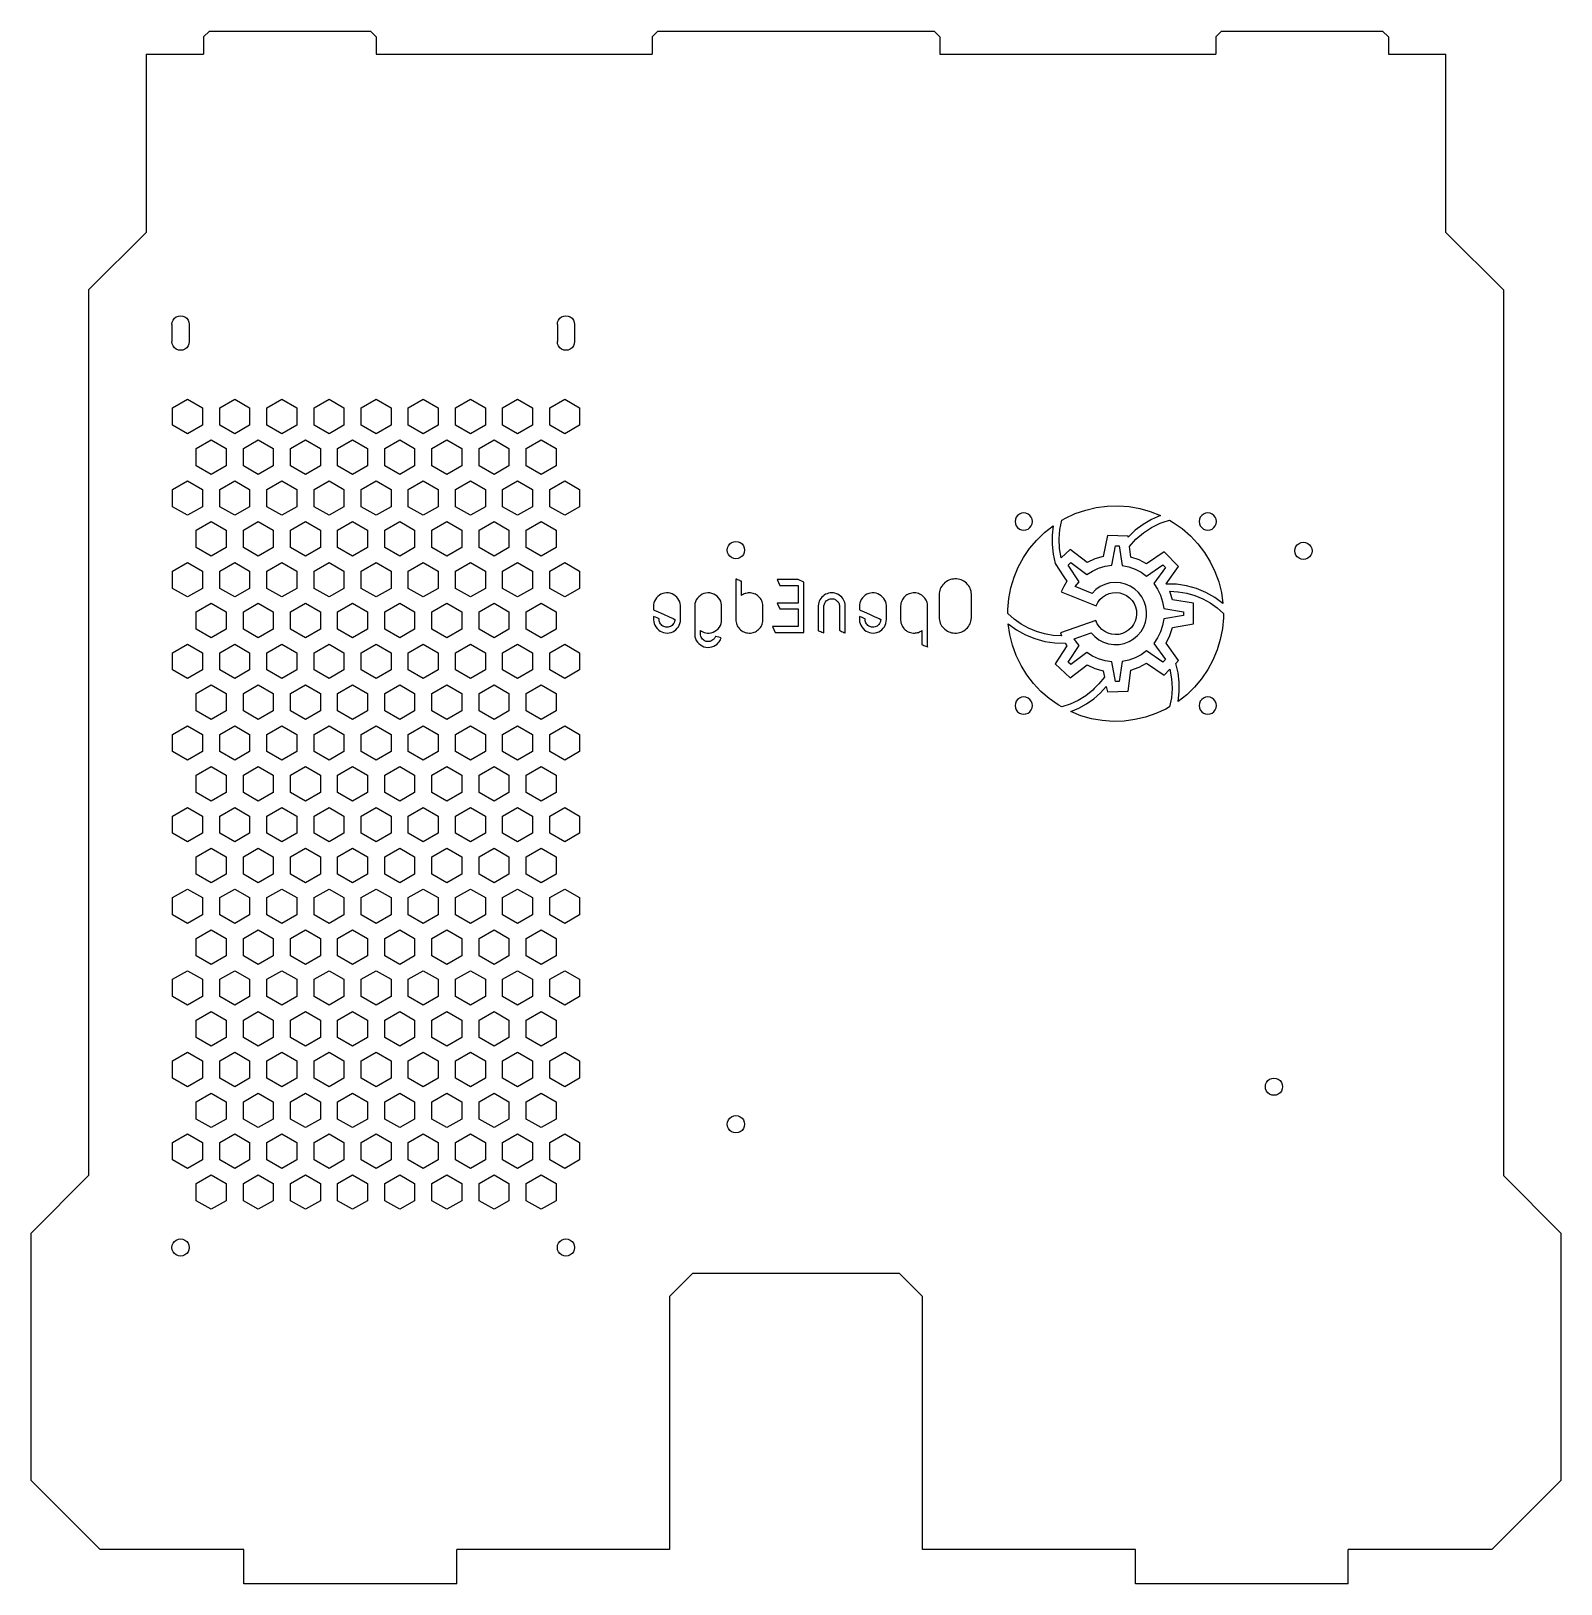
# Model space of a CAD drawing. Header units: metres. Extents: x 19 to 285, y 1543 to 1813.
import ezdxf

# ---------------------------------------------------------------- set-up
doc = ezdxf.new("R2010")
doc.units = ezdxf.units.M

msp = doc.modelspace()

# ---------------------------------------------------------------- linework, layer by layer
at = {"layer": 'GROUP0'}
for p, q in [((50.24, 1812.64, 0), (49.24, 1811.64, 0)), ((50.24, 1812.64, 0), (78.24, 1812.64, 0)), ((78.24, 1812.64, 0), (79.24, 1811.64, 0)), ((128.24, 1812.64, 0), (127.24, 1811.64, 0)), ((128.24, 1812.64, 0), (176.24, 1812.64, 0)), ((176.24, 1812.64, 0), (177.24, 1811.64, 0)), ((226.23, 1812.64, 0), (225.23, 1811.64, 0)), ((226.23, 1812.64, 0), (254.23, 1812.64, 0)), ((254.23, 1812.64, 0), (255.23, 1811.64, 0)), ((49.24, 1811.64, 0), (49.24, 1808.64, 0)), ((79.24, 1811.64, 0), (79.24, 1808.64, 0)), ((127.24, 1811.64, 0), (127.24, 1808.64, 0)), ((177.24, 1811.64, 0), (177.24, 1808.64, 0)), ((225.23, 1811.64, 0), (225.23, 1808.64, 0)), ((255.23, 1811.64, 0), (255.23, 1808.64, 0)), ((39.24, 1808.64, 0), (49.24, 1808.64, 0)), ((39.24, 1808.64, 0), (39.24, 1777.64, 0)), ((79.24, 1808.64, 0), (127.24, 1808.64, 0)), ((177.24, 1808.64, 0), (225.23, 1808.64, 0)), ((255.23, 1808.64, 0), (265.23, 1808.64, 0)), ((265.23, 1777.64, 0), (265.23, 1808.64, 0)), ((39.24, 1777.64, 0), (29.24, 1767.64, 0)), ((275.23, 1767.64, 0), (265.23, 1777.64, 0)), ((29.24, 1767.64, 0), (29.24, 1613.64, 0)), ((275.23, 1767.64, 0), (275.23, 1613.64, 0)), ((44.85, 1763.08, 0), (45.24, 1763.14, 0)), ((45.24, 1763.14, 0), (45.62, 1763.08, 0)), ((111.85, 1763.08, 0), (112.24, 1763.14, 0)), ((112.24, 1763.14, 0), (112.62, 1763.08, 0)), ((43.74, 1761.64, 0), (43.79, 1762.02, 0)), ((43.74, 1761.64, 0), (43.74, 1758.64, 0)), ((43.79, 1762.02, 0), (43.94, 1762.39, 0)), ((43.94, 1762.39, 0), (44.17, 1762.7, 0)), ((44.17, 1762.7, 0), (44.49, 1762.93, 0)), ((44.49, 1762.93, 0), (44.85, 1763.08, 0)), ((45.62, 1763.08, 0), (45.99, 1762.93, 0)), ((45.99, 1762.93, 0), (46.3, 1762.7, 0)), ((46.3, 1762.7, 0), (46.53, 1762.39, 0)), ((46.53, 1762.39, 0), (46.68, 1762.02, 0)), ((46.68, 1762.02, 0), (46.74, 1761.64, 0)), ((46.74, 1761.64, 0), (46.74, 1758.64, 0)), ((110.74, 1761.64, 0), (110.79, 1762.02, 0)), ((110.74, 1761.64, 0), (110.74, 1758.64, 0)), ((110.79, 1762.02, 0), (110.94, 1762.39, 0)), ((110.94, 1762.39, 0), (111.17, 1762.7, 0)), ((111.17, 1762.7, 0), (111.49, 1762.93, 0)), ((111.49, 1762.93, 0), (111.85, 1763.08, 0)), ((112.62, 1763.08, 0), (112.99, 1762.93, 0)), ((112.99, 1762.93, 0), (113.3, 1762.7, 0)), ((113.3, 1762.7, 0), (113.53, 1762.39, 0)), ((113.53, 1762.39, 0), (113.68, 1762.02, 0)), ((113.68, 1762.02, 0), (113.74, 1761.64, 0)), ((113.74, 1761.64, 0), (113.74, 1758.64, 0)), ((43.79, 1758.25, 0), (43.74, 1758.64, 0)), ((43.94, 1757.89, 0), (43.79, 1758.25, 0)), ((44.17, 1757.57, 0), (43.94, 1757.89, 0)), ((46.53, 1757.89, 0), (46.3, 1757.57, 0)), ((46.68, 1758.25, 0), (46.53, 1757.89, 0)), ((46.74, 1758.64, 0), (46.68, 1758.25, 0)), ((110.79, 1758.25, 0), (110.74, 1758.64, 0)), ((110.94, 1757.89, 0), (110.79, 1758.25, 0)), ((111.17, 1757.57, 0), (110.94, 1757.89, 0)), ((113.53, 1757.89, 0), (113.3, 1757.57, 0)), ((113.68, 1758.25, 0), (113.53, 1757.89, 0)), ((113.74, 1758.64, 0), (113.68, 1758.25, 0)), ((44.49, 1757.34, 0), (44.17, 1757.57, 0)), ((44.85, 1757.19, 0), (44.49, 1757.34, 0)), ((45.24, 1757.14, 0), (44.85, 1757.19, 0)), ((45.62, 1757.19, 0), (45.24, 1757.14, 0)), ((45.99, 1757.34, 0), (45.62, 1757.19, 0)), ((46.3, 1757.57, 0), (45.99, 1757.34, 0)), ((111.49, 1757.34, 0), (111.17, 1757.57, 0)), ((111.85, 1757.19, 0), (111.49, 1757.34, 0)), ((112.24, 1757.14, 0), (111.85, 1757.19, 0)), ((112.62, 1757.19, 0), (112.24, 1757.14, 0)), ((112.99, 1757.34, 0), (112.62, 1757.19, 0)), ((113.3, 1757.57, 0), (112.99, 1757.34, 0)), ((43.85, 1747.14, 0), (46.45, 1748.64, 0)), ((43.85, 1744.14, 0), (43.85, 1747.14, 0)), ((46.45, 1748.64, 0), (49.05, 1747.14, 0)), ((49.05, 1747.14, 0), (49.05, 1744.14, 0)), ((52.05, 1747.14, 0), (54.65, 1748.64, 0)), ((52.05, 1744.14, 0), (52.05, 1747.14, 0)), ((54.65, 1748.64, 0), (57.24, 1747.14, 0)), ((57.24, 1747.14, 0), (57.24, 1744.14, 0)), ((60.24, 1747.14, 0), (62.84, 1748.64, 0)), ((60.24, 1744.14, 0), (60.24, 1747.14, 0)), ((62.84, 1748.64, 0), (65.44, 1747.14, 0)), ((65.44, 1747.14, 0), (65.44, 1744.14, 0)), ((68.44, 1747.14, 0), (71.04, 1748.64, 0)), ((68.44, 1744.14, 0), (68.44, 1747.14, 0)), ((71.04, 1748.64, 0), (73.64, 1747.14, 0)), ((73.64, 1747.14, 0), (73.64, 1744.14, 0)), ((76.64, 1747.14, 0), (79.24, 1748.64, 0)), ((76.64, 1744.14, 0), (76.64, 1747.14, 0)), ((79.24, 1748.64, 0), (81.83, 1747.14, 0)), ((81.83, 1747.14, 0), (81.83, 1744.14, 0)), ((84.83, 1747.14, 0), (87.43, 1748.64, 0)), ((84.83, 1744.14, 0), (84.83, 1747.14, 0)), ((87.43, 1748.64, 0), (90.03, 1747.14, 0)), ((90.03, 1747.14, 0), (90.03, 1744.14, 0)), ((93.03, 1747.14, 0), (95.63, 1748.64, 0)), ((93.03, 1744.14, 0), (93.03, 1747.14, 0)), ((95.63, 1748.64, 0), (98.23, 1747.14, 0)), ((98.23, 1747.14, 0), (98.23, 1744.14, 0)), ((101.23, 1747.14, 0), (103.82, 1748.64, 0)), ((101.23, 1744.14, 0), (101.23, 1747.14, 0)), ((103.82, 1748.64, 0), (106.42, 1747.14, 0)), ((106.42, 1747.14, 0), (106.42, 1744.14, 0)), ((109.42, 1747.14, 0), (112.02, 1748.64, 0)), ((109.42, 1744.14, 0), (109.42, 1747.14, 0)), ((112.02, 1748.64, 0), (114.62, 1747.14, 0)), ((114.62, 1747.14, 0), (114.62, 1744.14, 0)), ((46.45, 1742.64, 0), (43.85, 1744.14, 0)), ((49.05, 1744.14, 0), (46.45, 1742.64, 0)), ((47.95, 1740.05, 0), (50.55, 1741.55, 0)), ((50.55, 1741.55, 0), (53.15, 1740.05, 0)), ((54.65, 1742.64, 0), (52.05, 1744.14, 0)), ((57.24, 1744.14, 0), (54.65, 1742.64, 0)), ((56.15, 1740.05, 0), (58.74, 1741.55, 0)), ((58.74, 1741.55, 0), (61.34, 1740.05, 0)), ((62.84, 1742.64, 0), (60.24, 1744.14, 0)), ((65.44, 1744.14, 0), (62.84, 1742.64, 0)), ((64.34, 1740.05, 0), (66.94, 1741.55, 0)), ((66.94, 1741.55, 0), (69.54, 1740.05, 0)), ((71.04, 1742.64, 0), (68.44, 1744.14, 0)), ((73.64, 1744.14, 0), (71.04, 1742.64, 0)), ((72.54, 1740.05, 0), (75.14, 1741.55, 0)), ((75.14, 1741.55, 0), (77.74, 1740.05, 0)), ((79.24, 1742.64, 0), (76.64, 1744.14, 0)), ((81.83, 1744.14, 0), (79.24, 1742.64, 0)), ((80.74, 1740.05, 0), (83.33, 1741.55, 0)), ((83.33, 1741.55, 0), (85.93, 1740.05, 0)), ((87.43, 1742.64, 0), (84.83, 1744.14, 0)), ((90.03, 1744.14, 0), (87.43, 1742.64, 0)), ((88.93, 1740.05, 0), (91.53, 1741.55, 0)), ((91.53, 1741.55, 0), (94.13, 1740.05, 0)), ((95.63, 1742.64, 0), (93.03, 1744.14, 0)), ((98.23, 1744.14, 0), (95.63, 1742.64, 0)), ((97.13, 1740.05, 0), (99.73, 1741.55, 0)), ((99.73, 1741.55, 0), (102.32, 1740.05, 0)), ((103.82, 1742.64, 0), (101.23, 1744.14, 0)), ((106.42, 1744.14, 0), (103.82, 1742.64, 0)), ((105.32, 1740.05, 0), (107.92, 1741.55, 0)), ((107.92, 1741.55, 0), (110.52, 1740.05, 0)), ((112.02, 1742.64, 0), (109.42, 1744.14, 0)), ((114.62, 1744.14, 0), (112.02, 1742.64, 0)), ((47.95, 1737.05, 0), (47.95, 1740.05, 0)), ((53.15, 1740.05, 0), (53.15, 1737.05, 0)), ((56.15, 1737.05, 0), (56.15, 1740.05, 0)), ((61.34, 1740.05, 0), (61.34, 1737.05, 0)), ((64.34, 1737.05, 0), (64.34, 1740.05, 0)), ((69.54, 1740.05, 0), (69.54, 1737.05, 0)), ((72.54, 1737.05, 0), (72.54, 1740.05, 0)), ((77.74, 1740.05, 0), (77.74, 1737.05, 0)), ((80.74, 1737.05, 0), (80.74, 1740.05, 0)), ((85.93, 1740.05, 0), (85.93, 1737.05, 0)), ((88.93, 1737.05, 0), (88.93, 1740.05, 0)), ((94.13, 1740.05, 0), (94.13, 1737.05, 0)), ((97.13, 1737.05, 0), (97.13, 1740.05, 0)), ((102.32, 1740.05, 0), (102.32, 1737.05, 0)), ((105.32, 1737.05, 0), (105.32, 1740.05, 0)), ((110.52, 1740.05, 0), (110.52, 1737.05, 0)), ((50.55, 1735.55, 0), (47.95, 1737.05, 0)), ((53.15, 1737.05, 0), (50.55, 1735.55, 0)), ((58.74, 1735.55, 0), (56.15, 1737.05, 0)), ((61.34, 1737.05, 0), (58.74, 1735.55, 0)), ((66.94, 1735.55, 0), (64.34, 1737.05, 0)), ((69.54, 1737.05, 0), (66.94, 1735.55, 0)), ((75.14, 1735.55, 0), (72.54, 1737.05, 0)), ((77.74, 1737.05, 0), (75.14, 1735.55, 0)), ((83.33, 1735.55, 0), (80.74, 1737.05, 0)), ((85.93, 1737.05, 0), (83.33, 1735.55, 0)), ((91.53, 1735.55, 0), (88.93, 1737.05, 0)), ((94.13, 1737.05, 0), (91.53, 1735.55, 0)), ((99.73, 1735.55, 0), (97.13, 1737.05, 0)), ((102.32, 1737.05, 0), (99.73, 1735.55, 0)), ((107.92, 1735.55, 0), (105.32, 1737.05, 0)), ((110.52, 1737.05, 0), (107.92, 1735.55, 0)), ((43.85, 1732.95, 0), (46.45, 1734.45, 0)), ((46.45, 1734.45, 0), (49.05, 1732.95, 0)), ((52.05, 1732.95, 0), (54.65, 1734.45, 0)), ((54.65, 1734.45, 0), (57.24, 1732.95, 0)), ((60.24, 1732.95, 0), (62.84, 1734.45, 0)), ((62.84, 1734.45, 0), (65.44, 1732.95, 0)), ((68.44, 1732.95, 0), (71.04, 1734.45, 0)), ((71.04, 1734.45, 0), (73.64, 1732.95, 0)), ((76.64, 1732.95, 0), (79.24, 1734.45, 0)), ((79.24, 1734.45, 0), (81.83, 1732.95, 0)), ((84.83, 1732.95, 0), (87.43, 1734.45, 0)), ((87.43, 1734.45, 0), (90.03, 1732.95, 0)), ((93.03, 1732.95, 0), (95.63, 1734.45, 0)), ((95.63, 1734.45, 0), (98.23, 1732.95, 0)), ((101.23, 1732.95, 0), (103.82, 1734.45, 0)), ((103.82, 1734.45, 0), (106.42, 1732.95, 0)), ((109.42, 1732.95, 0), (112.02, 1734.45, 0)), ((112.02, 1734.45, 0), (114.62, 1732.95, 0)), ((43.85, 1729.95, 0), (43.85, 1732.95, 0)), ((49.05, 1732.95, 0), (49.05, 1729.95, 0)), ((52.05, 1729.95, 0), (52.05, 1732.95, 0)), ((57.24, 1732.95, 0), (57.24, 1729.95, 0)), ((60.24, 1729.95, 0), (60.24, 1732.95, 0)), ((65.44, 1732.95, 0), (65.44, 1729.95, 0)), ((68.44, 1729.95, 0), (68.44, 1732.95, 0)), ((73.64, 1732.95, 0), (73.64, 1729.95, 0)), ((76.64, 1729.95, 0), (76.64, 1732.95, 0)), ((81.83, 1732.95, 0), (81.83, 1729.95, 0)), ((84.83, 1729.95, 0), (84.83, 1732.95, 0)), ((90.03, 1732.95, 0), (90.03, 1729.95, 0)), ((93.03, 1729.95, 0), (93.03, 1732.95, 0)), ((98.23, 1732.95, 0), (98.23, 1729.95, 0)), ((101.23, 1729.95, 0), (101.23, 1732.95, 0)), ((106.42, 1732.95, 0), (106.42, 1729.95, 0)), ((109.42, 1729.95, 0), (109.42, 1732.95, 0)), ((114.62, 1732.95, 0), (114.62, 1729.95, 0)), ((46.45, 1728.45, 0), (43.85, 1729.95, 0)), ((49.05, 1729.95, 0), (46.45, 1728.45, 0)), ((54.65, 1728.45, 0), (52.05, 1729.95, 0)), ((57.24, 1729.95, 0), (54.65, 1728.45, 0)), ((62.84, 1728.45, 0), (60.24, 1729.95, 0)), ((65.44, 1729.95, 0), (62.84, 1728.45, 0)), ((71.04, 1728.45, 0), (68.44, 1729.95, 0)), ((73.64, 1729.95, 0), (71.04, 1728.45, 0)), ((79.24, 1728.45, 0), (76.64, 1729.95, 0)), ((81.83, 1729.95, 0), (79.24, 1728.45, 0)), ((87.43, 1728.45, 0), (84.83, 1729.95, 0)), ((90.03, 1729.95, 0), (87.43, 1728.45, 0)), ((95.63, 1728.45, 0), (93.03, 1729.95, 0)), ((98.23, 1729.95, 0), (95.63, 1728.45, 0)), ((103.82, 1728.45, 0), (101.23, 1729.95, 0)), ((106.42, 1729.95, 0), (103.82, 1728.45, 0)), ((112.02, 1728.45, 0), (109.42, 1729.95, 0)), ((114.62, 1729.95, 0), (112.02, 1728.45, 0)), ((190.53, 1728.11, 0), (190.38, 1727.75, 0)), ((190.77, 1728.42, 0), (190.53, 1728.11, 0)), ((191.08, 1728.66, 0), (190.77, 1728.42, 0)), ((191.44, 1728.81, 0), (191.08, 1728.66, 0)), ((191.83, 1728.86, 0), (191.44, 1728.81, 0)), ((192.22, 1728.81, 0), (191.83, 1728.86, 0)), ((192.58, 1728.66, 0), (192.22, 1728.81, 0)), ((192.89, 1728.42, 0), (192.58, 1728.66, 0)), ((193.13, 1728.11, 0), (192.89, 1728.42, 0)), ((193.28, 1727.75, 0), (193.13, 1728.11, 0)), ((199.07, 1727.95, 0), (200.8, 1728.75, 0)), ((200.8, 1728.75, 0), (202.6, 1729.37, 0)), ((202.6, 1729.37, 0), (204.45, 1729.81, 0)), ((204.45, 1729.81, 0), (206.34, 1730.05, 0)), ((206.34, 1730.05, 0), (208.24, 1730.11, 0)), ((208.24, 1730.11, 0), (210.14, 1729.97, 0)), ((210.14, 1729.97, 0), (212.01, 1729.64, 0)), ((212.01, 1729.64, 0), (213.84, 1729.11, 0)), ((213.84, 1729.11, 0), (215.61, 1728.41, 0)), ((215.61, 1728.41, 0), (214.05, 1727.73, 0)), ((222.53, 1728.11, 0), (222.38, 1727.75, 0)), ((222.77, 1728.42, 0), (222.53, 1728.11, 0)), ((223.08, 1728.66, 0), (222.77, 1728.42, 0)), ((223.44, 1728.81, 0), (223.08, 1728.66, 0)), ((223.83, 1728.86, 0), (223.44, 1728.81, 0)), ((224.22, 1728.81, 0), (223.83, 1728.86, 0)), ((224.58, 1728.66, 0), (224.22, 1728.81, 0)), ((224.89, 1728.42, 0), (224.58, 1728.66, 0)), ((225.13, 1728.11, 0), (224.89, 1728.42, 0)), ((225.28, 1727.75, 0), (225.13, 1728.11, 0)), ((47.95, 1725.85, 0), (50.55, 1727.35, 0)), ((47.95, 1722.85, 0), (47.95, 1725.85, 0)), ((50.55, 1727.35, 0), (53.15, 1725.85, 0)), ((53.15, 1725.85, 0), (53.15, 1722.85, 0)), ((56.15, 1725.85, 0), (58.74, 1727.35, 0)), ((56.15, 1722.85, 0), (56.15, 1725.85, 0)), ((58.74, 1727.35, 0), (61.34, 1725.85, 0)), ((61.34, 1725.85, 0), (61.34, 1722.85, 0)), ((64.34, 1725.85, 0), (66.94, 1727.35, 0)), ((64.34, 1722.85, 0), (64.34, 1725.85, 0)), ((66.94, 1727.35, 0), (69.54, 1725.85, 0)), ((69.54, 1725.85, 0), (69.54, 1722.85, 0)), ((72.54, 1725.85, 0), (75.14, 1727.35, 0)), ((72.54, 1722.85, 0), (72.54, 1725.85, 0)), ((75.14, 1727.35, 0), (77.74, 1725.85, 0)), ((77.74, 1725.85, 0), (77.74, 1722.85, 0)), ((80.74, 1725.85, 0), (83.33, 1727.35, 0)), ((80.74, 1722.85, 0), (80.74, 1725.85, 0)), ((83.33, 1727.35, 0), (85.93, 1725.85, 0)), ((85.93, 1725.85, 0), (85.93, 1722.85, 0)), ((88.93, 1725.85, 0), (91.53, 1727.35, 0)), ((88.93, 1722.85, 0), (88.93, 1725.85, 0)), ((91.53, 1727.35, 0), (94.13, 1725.85, 0)), ((94.13, 1725.85, 0), (94.13, 1722.85, 0)), ((97.13, 1725.85, 0), (99.73, 1727.35, 0)), ((97.13, 1722.85, 0), (97.13, 1725.85, 0)), ((99.73, 1727.35, 0), (102.32, 1725.85, 0)), ((102.32, 1725.85, 0), (102.32, 1722.85, 0)), ((105.32, 1725.85, 0), (107.92, 1727.35, 0)), ((105.32, 1722.85, 0), (105.32, 1725.85, 0)), ((107.92, 1727.35, 0), (110.52, 1725.85, 0)), ((110.52, 1725.85, 0), (110.52, 1722.85, 0)), ((190.38, 1727.75, 0), (190.33, 1727.36, 0)), ((190.33, 1727.36, 0), (190.38, 1726.97, 0)), ((190.38, 1726.97, 0), (190.53, 1726.61, 0)), ((190.53, 1726.61, 0), (190.77, 1726.3, 0)), ((190.77, 1726.3, 0), (191.08, 1726.06, 0)), ((191.08, 1726.06, 0), (191.44, 1725.91, 0)), ((191.44, 1725.91, 0), (191.83, 1725.86, 0)), ((191.83, 1725.86, 0), (192.22, 1725.91, 0)), ((192.22, 1725.91, 0), (192.58, 1726.06, 0)), ((192.58, 1726.06, 0), (192.89, 1726.3, 0)), ((192.89, 1726.3, 0), (193.13, 1726.61, 0)), ((193.13, 1726.61, 0), (193.28, 1726.97, 0)), ((193.33, 1727.36, 0), (193.28, 1727.75, 0)), ((193.28, 1726.97, 0), (193.33, 1727.36, 0)), ((194.08, 1724.14, 0), (195.45, 1725.46, 0)), ((195.45, 1725.46, 0), (196.94, 1726.64, 0)), ((196.94, 1726.64, 0), (196.75, 1725, 0)), ((197.98, 1724.33, 0), (198.11, 1725.98, 0)), ((198.11, 1725.98, 0), (198.43, 1727.6, 0)), ((198.43, 1727.6, 0), (199.07, 1727.95, 0)), ((211.21, 1725.85, 0), (209.98, 1724.67, 0)), ((212.58, 1726.87, 0), (211.21, 1725.85, 0)), ((211.35, 1724.28, 0), (212.64, 1725.39, 0)), ((214.05, 1727.73, 0), (212.58, 1726.87, 0)), ((212.64, 1725.39, 0), (214.05, 1726.32, 0)), ((214.05, 1726.32, 0), (215.58, 1727.06, 0)), ((215.58, 1727.06, 0), (216.09, 1727.23, 0)), ((216.09, 1727.23, 0), (217.18, 1727.6, 0)), ((217.18, 1727.6, 0), (217.81, 1727.22, 0)), ((217.81, 1727.22, 0), (219.36, 1726.13, 0)), ((219.36, 1726.13, 0), (220.8, 1724.88, 0)), ((222.38, 1727.75, 0), (222.33, 1727.36, 0)), ((222.33, 1727.36, 0), (222.38, 1726.97, 0)), ((222.38, 1726.97, 0), (222.53, 1726.61, 0)), ((222.53, 1726.61, 0), (222.77, 1726.3, 0)), ((222.77, 1726.3, 0), (223.08, 1726.06, 0)), ((223.08, 1726.06, 0), (223.44, 1725.91, 0)), ((223.44, 1725.91, 0), (223.83, 1725.86, 0)), ((223.83, 1725.86, 0), (224.22, 1725.91, 0)), ((224.22, 1725.91, 0), (224.58, 1726.06, 0)), ((224.58, 1726.06, 0), (224.89, 1726.3, 0)), ((224.89, 1726.3, 0), (225.13, 1726.61, 0)), ((225.13, 1726.61, 0), (225.28, 1726.97, 0)), ((225.33, 1727.36, 0), (225.28, 1727.75, 0)), ((225.28, 1726.97, 0), (225.33, 1727.36, 0)), ((50.55, 1721.35, 0), (47.95, 1722.85, 0)), ((53.15, 1722.85, 0), (50.55, 1721.35, 0)), ((58.74, 1721.35, 0), (56.15, 1722.85, 0)), ((61.34, 1722.85, 0), (58.74, 1721.35, 0)), ((66.94, 1721.35, 0), (64.34, 1722.85, 0)), ((69.54, 1722.85, 0), (66.94, 1721.35, 0)), ((75.14, 1721.35, 0), (72.54, 1722.85, 0)), ((77.74, 1722.85, 0), (75.14, 1721.35, 0)), ((83.33, 1721.35, 0), (80.74, 1722.85, 0)), ((85.93, 1722.85, 0), (83.33, 1721.35, 0)), ((91.53, 1721.35, 0), (88.93, 1722.85, 0)), ((94.13, 1722.85, 0), (91.53, 1721.35, 0)), ((99.73, 1721.35, 0), (97.13, 1722.85, 0)), ((102.32, 1722.85, 0), (99.73, 1721.35, 0)), ((107.92, 1721.35, 0), (105.32, 1722.85, 0)), ((110.52, 1722.85, 0), (107.92, 1721.35, 0)), ((140.29, 1722.4, 0), (140.34, 1722.79, 0)), ((140.34, 1722.79, 0), (140.49, 1723.15, 0)), ((140.49, 1723.15, 0), (140.73, 1723.46, 0)), ((140.73, 1723.46, 0), (141.04, 1723.7, 0)), ((141.04, 1723.7, 0), (141.4, 1723.85, 0)), ((141.4, 1723.85, 0), (141.79, 1723.9, 0)), ((141.79, 1723.9, 0), (142.18, 1723.85, 0)), ((142.18, 1723.85, 0), (142.54, 1723.7, 0)), ((142.54, 1723.7, 0), (142.85, 1723.46, 0)), ((142.85, 1723.46, 0), (143.09, 1723.15, 0)), ((143.09, 1723.15, 0), (143.24, 1722.79, 0)), ((143.24, 1722.79, 0), (143.29, 1722.4, 0)), ((191.79, 1721.11, 0), (192.86, 1722.68, 0)), ((192.86, 1722.68, 0), (194.08, 1724.14, 0)), ((196.75, 1725, 0), (196.75, 1723.35, 0)), ((196.75, 1723.35, 0), (196.94, 1721.71, 0)), ((198.06, 1722.69, 0), (197.98, 1724.33, 0)), ((198.35, 1721.06, 0), (198.06, 1722.69, 0)), ((206.37, 1724.94, 0), (205.65, 1721.31, 0)), ((209.96, 1724.85, 0), (206.37, 1724.94, 0)), ((207.13, 1719.76, 0), (207.8, 1723.16, 0)), ((207.8, 1723.16, 0), (208.43, 1723.14, 0)), ((208.43, 1723.14, 0), (208.93, 1719.72, 0)), ((209.98, 1724.67, 0), (209.96, 1724.85, 0)), ((210.22, 1723.02, 0), (211.35, 1724.28, 0)), ((210.48, 1721.18, 0), (210.22, 1723.02, 0)), ((220.8, 1724.88, 0), (222.1, 1723.49, 0)), ((222.1, 1723.49, 0), (223.26, 1721.98, 0)), ((238.96, 1722.27, 0), (239.01, 1722.66, 0)), ((239.01, 1722.66, 0), (239.16, 1723.02, 0)), ((239.16, 1723.02, 0), (239.4, 1723.33, 0)), ((239.4, 1723.33, 0), (239.71, 1723.57, 0)), ((239.71, 1723.57, 0), (240.07, 1723.72, 0)), ((240.07, 1723.72, 0), (240.46, 1723.77, 0)), ((240.46, 1723.77, 0), (240.85, 1723.72, 0)), ((240.85, 1723.72, 0), (241.21, 1723.57, 0)), ((241.21, 1723.57, 0), (241.52, 1723.33, 0)), ((241.52, 1723.33, 0), (241.76, 1723.02, 0)), ((241.76, 1723.02, 0), (241.91, 1722.66, 0)), ((241.91, 1722.66, 0), (241.96, 1722.27, 0)), ((43.85, 1718.75, 0), (46.45, 1720.25, 0)), ((46.45, 1720.25, 0), (49.05, 1718.75, 0)), ((52.05, 1718.75, 0), (54.65, 1720.25, 0)), ((54.65, 1720.25, 0), (57.24, 1718.75, 0)), ((60.24, 1718.75, 0), (62.84, 1720.25, 0)), ((62.84, 1720.25, 0), (65.44, 1718.75, 0)), ((68.44, 1718.75, 0), (71.04, 1720.25, 0)), ((71.04, 1720.25, 0), (73.64, 1718.75, 0)), ((76.64, 1718.75, 0), (79.24, 1720.25, 0)), ((79.24, 1720.25, 0), (81.83, 1718.75, 0)), ((84.83, 1718.75, 0), (87.43, 1720.25, 0)), ((87.43, 1720.25, 0), (90.03, 1718.75, 0)), ((93.03, 1718.75, 0), (95.63, 1720.25, 0)), ((95.63, 1720.25, 0), (98.23, 1718.75, 0)), ((101.23, 1718.75, 0), (103.82, 1720.25, 0)), ((103.82, 1720.25, 0), (106.42, 1718.75, 0)), ((109.42, 1718.75, 0), (112.02, 1720.25, 0)), ((112.02, 1720.25, 0), (114.62, 1718.75, 0)), ((140.34, 1722.01, 0), (140.29, 1722.4, 0)), ((140.49, 1721.65, 0), (140.34, 1722.01, 0)), ((140.73, 1721.34, 0), (140.49, 1721.65, 0)), ((141.04, 1721.1, 0), (140.73, 1721.34, 0)), ((141.4, 1720.95, 0), (141.04, 1721.1, 0)), ((141.79, 1720.9, 0), (141.4, 1720.95, 0)), ((142.18, 1720.95, 0), (141.79, 1720.9, 0)), ((142.54, 1721.1, 0), (142.18, 1720.95, 0)), ((142.85, 1721.34, 0), (142.54, 1721.1, 0)), ((143.09, 1721.65, 0), (142.85, 1721.34, 0)), ((143.24, 1722.01, 0), (143.09, 1721.65, 0)), ((143.29, 1722.4, 0), (143.24, 1722.01, 0)), ((190.88, 1719.43, 0), (191.79, 1721.11, 0)), ((196.94, 1721.71, 0), (197.3, 1720.09, 0)), ((197.3, 1720.09, 0), (198.82, 1717.75, 0)), ((199.93, 1722.52, 0), (198.35, 1721.06, 0)), ((199.57, 1719.8, 0), (200.04, 1720.24, 0)), ((202.87, 1720.26, 0), (199.93, 1722.52, 0)), ((200.04, 1720.24, 0), (202.78, 1718.13, 0)), ((204.22, 1720.89, 0), (202.87, 1720.26, 0)), ((205.65, 1721.31, 0), (204.22, 1720.89, 0)), ((211.89, 1720.69, 0), (210.48, 1721.18, 0)), ((213.2, 1719.99, 0), (211.89, 1720.69, 0)), ((216.25, 1722.1, 0), (213.2, 1719.99, 0)), ((218.76, 1719.52, 0), (216.25, 1722.1, 0)), ((223.26, 1721.98, 0), (224.26, 1720.36, 0)), ((224.26, 1720.36, 0), (225.08, 1718.65, 0)), ((239.01, 1721.88, 0), (238.96, 1722.27, 0)), ((239.16, 1721.52, 0), (239.01, 1721.88, 0)), ((239.4, 1721.21, 0), (239.16, 1721.52, 0)), ((239.71, 1720.97, 0), (239.4, 1721.21, 0)), ((240.07, 1720.82, 0), (239.71, 1720.97, 0)), ((240.46, 1720.77, 0), (240.07, 1720.82, 0)), ((240.85, 1720.82, 0), (240.46, 1720.77, 0)), ((241.21, 1720.97, 0), (240.85, 1720.82, 0)), ((241.52, 1721.21, 0), (241.21, 1720.97, 0)), ((241.76, 1721.52, 0), (241.52, 1721.21, 0)), ((241.91, 1721.88, 0), (241.76, 1721.52, 0)), ((241.96, 1722.27, 0), (241.91, 1721.88, 0)), ((43.85, 1715.75, 0), (43.85, 1718.75, 0)), ((49.05, 1718.75, 0), (49.05, 1715.75, 0)), ((52.05, 1715.75, 0), (52.05, 1718.75, 0)), ((57.24, 1718.75, 0), (57.24, 1715.75, 0)), ((60.24, 1715.75, 0), (60.24, 1718.75, 0)), ((65.44, 1718.75, 0), (65.44, 1715.75, 0)), ((68.44, 1715.75, 0), (68.44, 1718.75, 0)), ((73.64, 1718.75, 0), (73.64, 1715.75, 0)), ((76.64, 1715.75, 0), (76.64, 1718.75, 0)), ((81.83, 1718.75, 0), (81.83, 1715.75, 0)), ((84.83, 1715.75, 0), (84.83, 1718.75, 0)), ((90.03, 1718.75, 0), (90.03, 1715.75, 0)), ((93.03, 1715.75, 0), (93.03, 1718.75, 0)), ((98.23, 1718.75, 0), (98.23, 1715.75, 0)), ((101.23, 1715.75, 0), (101.23, 1718.75, 0)), ((106.42, 1718.75, 0), (106.42, 1715.75, 0)), ((109.42, 1715.75, 0), (109.42, 1718.75, 0)), ((114.62, 1718.75, 0), (114.62, 1715.75, 0)), ((141.78, 1717.39, 0), (141.78, 1717.09, 0)), ((141.82, 1717.37, 0), (141.78, 1717.39, 0)), ((141.93, 1717.32, 0), (141.82, 1717.37, 0)), ((142.09, 1717.25, 0), (141.93, 1717.32, 0)), ((142.27, 1717.17, 0), (142.09, 1717.25, 0)), ((152.6, 1717.27, 0), (148.98, 1717.26, 0)), ((148.98, 1717.26, 0), (149.41, 1716.27, 0)), ((153.6, 1716.83, 0), (152.6, 1717.27, 0)), ((179.07, 1717.26, 0), (178.82, 1717.17, 0)), ((179.33, 1717.33, 0), (179.07, 1717.26, 0)), ((179.6, 1717.37, 0), (179.33, 1717.33, 0)), ((179.88, 1717.39, 0), (179.6, 1717.37, 0)), ((180.16, 1717.38, 0), (179.88, 1717.39, 0)), ((180.43, 1717.35, 0), (180.16, 1717.38, 0)), ((180.7, 1717.29, 0), (180.43, 1717.35, 0)), ((180.95, 1717.21, 0), (180.7, 1717.29, 0)), ((181.19, 1717.1, 0), (180.95, 1717.21, 0)), ((189.6, 1715.86, 0), (190.15, 1717.68, 0)), ((190.15, 1717.68, 0), (190.88, 1719.43, 0)), ((198.82, 1717.75, 0), (199.32, 1716.98, 0)), ((201.46, 1716.91, 0), (199.57, 1719.8, 0)), ((202.78, 1718.13, 0), (203.77, 1718.76, 0)), ((203.77, 1718.76, 0), (204.84, 1719.25, 0)), ((204.84, 1719.25, 0), (205.97, 1719.59, 0)), ((205.97, 1719.59, 0), (207.13, 1719.76, 0)), ((208.93, 1719.72, 0), (210.08, 1719.48, 0)), ((210.08, 1719.48, 0), (211.19, 1719.08, 0)), ((211.19, 1719.08, 0), (212.23, 1718.54, 0)), ((212.23, 1718.54, 0), (213.18, 1717.85, 0)), ((213.18, 1717.85, 0), (216.03, 1719.82, 0)), ((216.48, 1719.36, 0), (214.44, 1716.57, 0)), ((216.03, 1719.82, 0), (216.48, 1719.36, 0)), ((216.58, 1716.53, 0), (218.76, 1719.52, 0)), ((225.08, 1718.65, 0), (225.73, 1716.86, 0)), ((46.45, 1714.25, 0), (43.85, 1715.75, 0)), ((49.05, 1715.75, 0), (46.45, 1714.25, 0)), ((54.65, 1714.25, 0), (52.05, 1715.75, 0)), ((57.24, 1715.75, 0), (54.65, 1714.25, 0)), ((62.84, 1714.25, 0), (60.24, 1715.75, 0)), ((65.44, 1715.75, 0), (62.84, 1714.25, 0)), ((71.04, 1714.25, 0), (68.44, 1715.75, 0)), ((73.64, 1715.75, 0), (71.04, 1714.25, 0)), ((79.24, 1714.25, 0), (76.64, 1715.75, 0)), ((81.83, 1715.75, 0), (79.24, 1714.25, 0)), ((87.43, 1714.25, 0), (84.83, 1715.75, 0)), ((90.03, 1715.75, 0), (87.43, 1714.25, 0)), ((95.63, 1714.25, 0), (93.03, 1715.75, 0)), ((98.23, 1715.75, 0), (95.63, 1714.25, 0)), ((103.82, 1714.25, 0), (101.23, 1715.75, 0)), ((106.42, 1715.75, 0), (103.82, 1714.25, 0)), ((112.02, 1714.25, 0), (109.42, 1715.75, 0)), ((114.62, 1715.75, 0), (112.02, 1714.25, 0)), ((128.48, 1714.54, 0), (128.21, 1714.32, 0)), ((128.76, 1714.71, 0), (128.48, 1714.54, 0)), ((129.06, 1714.83, 0), (128.76, 1714.71, 0)), ((129.37, 1714.91, 0), (129.06, 1714.83, 0)), ((129.7, 1714.95, 0), (129.37, 1714.91, 0)), ((130.04, 1714.94, 0), (129.7, 1714.95, 0)), ((130.37, 1714.89, 0), (130.04, 1714.94, 0)), ((130.68, 1714.8, 0), (130.37, 1714.89, 0)), ((130.97, 1714.65, 0), (130.68, 1714.8, 0)), ((131.24, 1714.47, 0), (130.97, 1714.65, 0)), ((135.61, 1714.53, 0), (135.34, 1714.3, 0)), ((135.91, 1714.71, 0), (135.61, 1714.53, 0)), ((136.22, 1714.84, 0), (135.91, 1714.71, 0)), ((136.56, 1714.92, 0), (136.22, 1714.84, 0)), ((136.91, 1714.95, 0), (136.56, 1714.92, 0)), ((137.28, 1714.94, 0), (136.91, 1714.95, 0)), ((137.62, 1714.87, 0), (137.28, 1714.94, 0)), ((137.94, 1714.75, 0), (137.62, 1714.87, 0)), ((138.24, 1714.59, 0), (137.94, 1714.75, 0)), ((138.52, 1714.37, 0), (138.24, 1714.59, 0)), ((141.78, 1717.09, 0), (141.78, 1716.31, 0)), ((141.78, 1716.31, 0), (141.78, 1715.19, 0)), ((141.78, 1715.19, 0), (141.78, 1713.91, 0)), ((142.45, 1717.09, 0), (142.27, 1717.17, 0)), ((142.61, 1717.02, 0), (142.45, 1717.09, 0)), ((142.73, 1716.97, 0), (142.61, 1717.02, 0)), ((142.78, 1716.95, 0), (142.73, 1716.97, 0)), ((142.78, 1716.87, 0), (142.78, 1716.95, 0)), ((142.78, 1716.61, 0), (142.78, 1716.87, 0)), ((142.78, 1716.24, 0), (142.78, 1716.61, 0)), ((142.78, 1715.8, 0), (142.78, 1716.24, 0)), ((142.78, 1715.36, 0), (142.78, 1715.8, 0)), ((142.78, 1714.96, 0), (142.78, 1715.36, 0)), ((142.78, 1714.67, 0), (142.78, 1714.96, 0)), ((142.78, 1714.53, 0), (142.78, 1714.67, 0)), ((142.9, 1714.61, 0), (142.78, 1714.53, 0)), ((143.05, 1714.7, 0), (142.9, 1714.61, 0)), ((143.21, 1714.77, 0), (143.05, 1714.7, 0)), ((143.37, 1714.83, 0), (143.21, 1714.77, 0)), ((143.54, 1714.88, 0), (143.37, 1714.83, 0)), ((143.72, 1714.92, 0), (143.54, 1714.88, 0)), ((143.9, 1714.94, 0), (143.72, 1714.92, 0)), ((144.08, 1714.95, 0), (143.9, 1714.94, 0)), ((144.31, 1714.95, 0), (144.08, 1714.95, 0)), ((144.53, 1714.92, 0), (144.31, 1714.95, 0)), ((144.76, 1714.88, 0), (144.53, 1714.92, 0)), ((144.97, 1714.81, 0), (144.76, 1714.88, 0)), ((145.17, 1714.72, 0), (144.97, 1714.81, 0)), ((145.37, 1714.61, 0), (145.17, 1714.72, 0)), ((145.55, 1714.48, 0), (145.37, 1714.61, 0)), ((149.41, 1716.27, 0), (152.6, 1716.27, 0)), ((152.6, 1716.27, 0), (152.6, 1713.18, 0)), ((153.6, 1708.1, 0), (153.6, 1716.83, 0)), ((157.16, 1714.57, 0), (156.93, 1714.4, 0)), ((157.39, 1714.71, 0), (157.16, 1714.57, 0)), ((157.64, 1714.81, 0), (157.39, 1714.71, 0)), ((157.9, 1714.89, 0), (157.64, 1714.81, 0)), ((158.17, 1714.94, 0), (157.9, 1714.89, 0)), ((158.46, 1714.95, 0), (158.17, 1714.94, 0)), ((158.74, 1714.94, 0), (158.46, 1714.95, 0)), ((159.01, 1714.89, 0), (158.74, 1714.94, 0)), ((159.27, 1714.81, 0), (159.01, 1714.89, 0)), ((159.52, 1714.71, 0), (159.27, 1714.81, 0)), ((159.75, 1714.57, 0), (159.52, 1714.71, 0)), ((159.97, 1714.4, 0), (159.75, 1714.57, 0)), ((164.28, 1714.54, 0), (164.01, 1714.32, 0)), ((164.57, 1714.71, 0), (164.28, 1714.54, 0)), ((164.87, 1714.83, 0), (164.57, 1714.71, 0)), ((165.18, 1714.91, 0), (164.87, 1714.83, 0)), ((165.5, 1714.95, 0), (165.18, 1714.91, 0)), ((165.85, 1714.94, 0), (165.5, 1714.95, 0)), ((166.17, 1714.89, 0), (165.85, 1714.94, 0)), ((166.48, 1714.8, 0), (166.17, 1714.89, 0)), ((166.77, 1714.65, 0), (166.48, 1714.8, 0)), ((167.05, 1714.47, 0), (166.77, 1714.65, 0)), ((171.53, 1714.61, 0), (171.35, 1714.48, 0)), ((171.73, 1714.72, 0), (171.53, 1714.61, 0)), ((171.93, 1714.81, 0), (171.73, 1714.72, 0)), ((172.14, 1714.88, 0), (171.93, 1714.81, 0)), ((172.36, 1714.92, 0), (172.14, 1714.88, 0)), ((172.59, 1714.95, 0), (172.36, 1714.92, 0)), ((172.83, 1714.95, 0), (172.59, 1714.95, 0)), ((173.06, 1714.94, 0), (172.83, 1714.95, 0)), ((173.29, 1714.9, 0), (173.06, 1714.94, 0)), ((173.51, 1714.84, 0), (173.29, 1714.9, 0)), ((173.71, 1714.76, 0), (173.51, 1714.84, 0)), ((173.91, 1714.66, 0), (173.71, 1714.76, 0)), ((174.1, 1714.54, 0), (173.91, 1714.66, 0)), ((174.29, 1714.4, 0), (174.1, 1714.54, 0)), ((177.14, 1714.89, 0), (177.12, 1714.62, 0)), ((177.12, 1714.62, 0), (177.12, 1714.45, 0)), ((177.17, 1715.16, 0), (177.14, 1714.89, 0)), ((177.24, 1715.42, 0), (177.17, 1715.16, 0)), ((177.33, 1715.67, 0), (177.24, 1715.42, 0)), ((177.44, 1715.9, 0), (177.33, 1715.67, 0)), ((177.58, 1716.13, 0), (177.44, 1715.9, 0)), ((177.74, 1716.35, 0), (177.58, 1716.13, 0)), ((177.93, 1716.55, 0), (177.74, 1716.35, 0)), ((178.13, 1716.75, 0), (177.93, 1716.55, 0)), ((178.35, 1716.91, 0), (178.13, 1716.75, 0)), ((178.58, 1717.05, 0), (178.35, 1716.91, 0)), ((178.82, 1717.17, 0), (178.58, 1717.05, 0)), ((181.43, 1716.97, 0), (181.19, 1717.1, 0)), ((181.65, 1716.82, 0), (181.43, 1716.97, 0)), ((181.86, 1716.63, 0), (181.65, 1716.82, 0)), ((182.06, 1716.43, 0), (181.86, 1716.63, 0)), ((182.23, 1716.22, 0), (182.06, 1716.43, 0)), ((182.38, 1716, 0), (182.23, 1716.22, 0)), ((182.5, 1715.76, 0), (182.38, 1716, 0)), ((182.6, 1715.52, 0), (182.5, 1715.76, 0)), ((182.67, 1715.27, 0), (182.6, 1715.52, 0)), ((182.72, 1715, 0), (182.67, 1715.27, 0)), ((182.74, 1714.73, 0), (182.72, 1715, 0)), ((182.74, 1714.56, 0), (182.74, 1714.73, 0)), ((182.74, 1714.22, 0), (182.74, 1714.56, 0)), ((189.24, 1713.99, 0), (189.6, 1715.86, 0)), ((198.79, 1716.09, 0), (198.36, 1715.14, 0)), ((198.36, 1715.14, 0), (204.41, 1712.72, 0)), ((199.32, 1716.98, 0), (198.79, 1716.09, 0)), ((200.8, 1716.05, 0), (201.46, 1716.91, 0)), ((203.71, 1714.88, 0), (200.8, 1716.05, 0)), ((204.36, 1715.52, 0), (203.71, 1714.88, 0)), ((205.11, 1716.05, 0), (204.36, 1715.52, 0)), ((205.94, 1716.43, 0), (205.11, 1716.05, 0)), ((205.54, 1714.23, 0), (206.07, 1714.58, 0)), ((206.82, 1716.68, 0), (205.94, 1716.43, 0)), ((206.07, 1714.58, 0), (206.66, 1714.83, 0)), ((206.66, 1714.83, 0), (207.27, 1714.98, 0)), ((207.73, 1716.77, 0), (206.82, 1716.68, 0)), ((207.27, 1714.98, 0), (207.91, 1715.01, 0)), ((208.64, 1716.7, 0), (207.73, 1716.77, 0)), ((207.91, 1715.01, 0), (208.54, 1714.94, 0)), ((208.54, 1714.94, 0), (209.15, 1714.76, 0)), ((209.53, 1716.49, 0), (208.64, 1716.7, 0)), ((209.15, 1714.76, 0), (209.71, 1714.48, 0)), ((210.36, 1716.12, 0), (209.53, 1716.49, 0)), ((211.13, 1715.62, 0), (210.36, 1716.12, 0)), ((211.8, 1715, 0), (211.13, 1715.62, 0)), ((212.36, 1714.28, 0), (211.8, 1715, 0)), ((214.44, 1716.57, 0), (215.1, 1715.59, 0)), ((215.1, 1715.59, 0), (215.62, 1714.54, 0)), ((215.62, 1714.54, 0), (215.98, 1713.42, 0)), ((216.58, 1716.53, 0), (216.6, 1716.48, 0)), ((218.38, 1716.45, 0), (216.6, 1716.48, 0)), ((217.37, 1714.86, 0), (217.22, 1715.25, 0)), ((217.22, 1715.25, 0), (218.62, 1715.16, 0)), ((217.7, 1713.78, 0), (217.37, 1714.86, 0)), ((220.14, 1716.19, 0), (218.38, 1716.45, 0)), ((218.62, 1715.16, 0), (218.7, 1715.16, 0)), ((218.7, 1715.16, 0), (220.16, 1714.91, 0)), ((221.85, 1715.72, 0), (220.14, 1716.19, 0)), ((220.16, 1714.91, 0), (221.58, 1714.5, 0)), ((223.49, 1715.05, 0), (221.85, 1715.72, 0)), ((225.04, 1714.18, 0), (223.49, 1715.05, 0)), ((225.73, 1716.86, 0), (226.2, 1715.01, 0)), ((226.2, 1715.01, 0), (226.47, 1713.13, 0)), ((47.95, 1711.65, 0), (50.55, 1713.15, 0)), ((50.55, 1713.15, 0), (53.15, 1711.65, 0)), ((56.15, 1711.65, 0), (58.74, 1713.15, 0)), ((58.74, 1713.15, 0), (61.34, 1711.65, 0)), ((64.34, 1711.65, 0), (66.94, 1713.15, 0)), ((66.94, 1713.15, 0), (69.54, 1711.65, 0)), ((72.54, 1711.65, 0), (75.14, 1713.15, 0)), ((75.14, 1713.15, 0), (77.74, 1711.65, 0)), ((80.74, 1711.65, 0), (83.33, 1713.15, 0)), ((83.33, 1713.15, 0), (85.93, 1711.65, 0)), ((88.93, 1711.65, 0), (91.53, 1713.15, 0)), ((91.53, 1713.15, 0), (94.13, 1711.65, 0)), ((97.13, 1711.65, 0), (99.73, 1713.15, 0)), ((99.73, 1713.15, 0), (102.32, 1711.65, 0)), ((105.32, 1711.65, 0), (107.92, 1713.15, 0)), ((107.92, 1713.15, 0), (110.52, 1711.65, 0)), ((127.47, 1712.89, 0), (127.46, 1712.61, 0)), ((127.46, 1712.61, 0), (127.46, 1712.54, 0)), ((127.46, 1712.54, 0), (127.46, 1712.41, 0)), ((127.46, 1712.41, 0), (127.46, 1712.25, 0)), ((127.46, 1712.25, 0), (127.46, 1712.11, 0)), ((127.46, 1712.11, 0), (127.46, 1712.03, 0)), ((127.46, 1712.03, 0), (127.6, 1711.96, 0)), ((127.53, 1713.22, 0), (127.47, 1712.89, 0)), ((127.63, 1713.53, 0), (127.53, 1713.22, 0)), ((127.6, 1711.96, 0), (128.26, 1711.67, 0)), ((127.78, 1713.82, 0), (127.63, 1713.53, 0)), ((127.97, 1714.08, 0), (127.78, 1713.82, 0)), ((128.21, 1714.32, 0), (127.97, 1714.08, 0)), ((131.49, 1714.24, 0), (131.24, 1714.47, 0)), ((131.71, 1713.98, 0), (131.49, 1714.24, 0)), ((131.89, 1713.71, 0), (131.71, 1713.98, 0)), ((132.02, 1713.41, 0), (131.89, 1713.71, 0)), ((132.11, 1713.1, 0), (132.02, 1713.41, 0)), ((132.15, 1712.77, 0), (132.11, 1713.1, 0)), ((132.15, 1712.55, 0), (132.15, 1712.77, 0)), ((132.15, 1712.17, 0), (132.15, 1712.55, 0)), ((132.15, 1711.6, 0), (132.15, 1712.17, 0)), ((134.66, 1713.1, 0), (134.62, 1712.75, 0)), ((134.62, 1712.75, 0), (134.62, 1712.42, 0)), ((134.62, 1712.42, 0), (134.62, 1711.52, 0)), ((134.76, 1713.43, 0), (134.66, 1713.1, 0)), ((134.9, 1713.74, 0), (134.76, 1713.43, 0)), ((135.09, 1714.03, 0), (134.9, 1713.74, 0)), ((135.34, 1714.3, 0), (135.09, 1714.03, 0)), ((138.77, 1714.11, 0), (138.52, 1714.37, 0)), ((138.98, 1713.83, 0), (138.77, 1714.11, 0)), ((139.14, 1713.53, 0), (138.98, 1713.83, 0)), ((139.24, 1713.2, 0), (139.14, 1713.53, 0)), ((139.3, 1712.86, 0), (139.24, 1713.2, 0)), ((139.31, 1712.59, 0), (139.3, 1712.86, 0)), ((139.31, 1712.25, 0), (139.31, 1712.59, 0)), ((139.31, 1711.67, 0), (139.31, 1712.25, 0)), ((141.78, 1713.91, 0), (141.78, 1712.63, 0)), ((141.78, 1712.63, 0), (141.78, 1711.49, 0)), ((145.73, 1714.33, 0), (145.55, 1714.48, 0)), ((145.89, 1714.16, 0), (145.73, 1714.33, 0)), ((146.04, 1713.98, 0), (145.89, 1714.16, 0)), ((146.16, 1713.79, 0), (146.04, 1713.98, 0)), ((146.27, 1713.59, 0), (146.16, 1713.79, 0)), ((146.35, 1713.39, 0), (146.27, 1713.59, 0)), ((146.41, 1713.17, 0), (146.35, 1713.39, 0)), ((146.45, 1712.95, 0), (146.41, 1713.17, 0)), ((146.47, 1712.72, 0), (146.45, 1712.95, 0)), ((146.47, 1712.58, 0), (146.47, 1712.72, 0)), ((146.47, 1712.39, 0), (146.47, 1712.58, 0)), ((146.47, 1712.07, 0), (146.47, 1712.39, 0)), ((146.47, 1711.68, 0), (146.47, 1712.07, 0)), ((148.98, 1713.18, 0), (149.41, 1712.18, 0)), ((152.6, 1713.18, 0), (148.98, 1713.18, 0)), ((149.41, 1712.18, 0), (152.6, 1712.18, 0)), ((152.6, 1712.18, 0), (152.6, 1709.1, 0)), ((156.13, 1712.99, 0), (156.1, 1712.71, 0)), ((156.1, 1712.71, 0), (156.1, 1712.49, 0)), ((156.1, 1712.49, 0), (156.1, 1711.96, 0)), ((156.1, 1711.96, 0), (156.1, 1711.13, 0)), ((156.19, 1713.26, 0), (156.13, 1712.99, 0)), ((156.27, 1713.51, 0), (156.19, 1713.26, 0)), ((156.39, 1713.75, 0), (156.27, 1713.51, 0)), ((156.54, 1713.98, 0), (156.39, 1713.75, 0)), ((156.73, 1714.2, 0), (156.54, 1713.98, 0)), ((156.93, 1714.4, 0), (156.73, 1714.2, 0)), ((157.1, 1712.71, 0), (157.13, 1712.87, 0)), ((157.1, 1712.56, 0), (157.1, 1712.71, 0)), ((157.1, 1712.11, 0), (157.1, 1712.56, 0)), ((157.1, 1711.29, 0), (157.1, 1712.11, 0)), ((157.13, 1712.87, 0), (157.17, 1713.02, 0)), ((157.17, 1713.02, 0), (157.22, 1713.17, 0)), ((157.22, 1713.17, 0), (157.3, 1713.31, 0)), ((157.3, 1713.31, 0), (157.39, 1713.43, 0)), ((157.39, 1713.43, 0), (157.5, 1713.55, 0)), ((157.5, 1713.55, 0), (157.62, 1713.66, 0)), ((157.62, 1713.66, 0), (157.75, 1713.75, 0)), ((157.75, 1713.75, 0), (157.88, 1713.83, 0)), ((157.88, 1713.83, 0), (158.03, 1713.88, 0)), ((158.03, 1713.88, 0), (158.17, 1713.92, 0)), ((158.17, 1713.92, 0), (158.33, 1713.94, 0)), ((158.33, 1713.94, 0), (158.49, 1713.94, 0)), ((158.49, 1713.94, 0), (158.65, 1713.93, 0)), ((158.65, 1713.93, 0), (158.81, 1713.9, 0)), ((158.81, 1713.9, 0), (158.96, 1713.84, 0)), ((158.96, 1713.84, 0), (159.1, 1713.78, 0)), ((159.1, 1713.78, 0), (159.23, 1713.69, 0)), ((159.23, 1713.69, 0), (159.36, 1713.58, 0)), ((159.36, 1713.58, 0), (159.48, 1713.47, 0)), ((159.48, 1713.47, 0), (159.58, 1713.34, 0)), ((159.58, 1713.34, 0), (159.66, 1713.21, 0)), ((159.66, 1713.21, 0), (159.72, 1713.07, 0)), ((159.72, 1713.07, 0), (159.76, 1712.93, 0)), ((159.76, 1712.93, 0), (159.79, 1712.77, 0)), ((159.79, 1712.77, 0), (159.8, 1712.61, 0)), ((159.8, 1712.61, 0), (159.8, 1712.56, 0)), ((159.8, 1712.56, 0), (159.8, 1712.16, 0)), ((159.8, 1712.16, 0), (159.8, 1711.42, 0)), ((160.18, 1714.2, 0), (159.97, 1714.4, 0)), ((160.36, 1713.98, 0), (160.18, 1714.2, 0)), ((160.51, 1713.75, 0), (160.36, 1713.98, 0)), ((160.63, 1713.51, 0), (160.51, 1713.75, 0)), ((160.71, 1713.26, 0), (160.63, 1713.51, 0)), ((160.77, 1712.99, 0), (160.71, 1713.26, 0)), ((160.79, 1712.71, 0), (160.77, 1712.99, 0)), ((160.8, 1712.48, 0), (160.79, 1712.71, 0)), ((160.8, 1711.89, 0), (160.8, 1712.48, 0)), ((160.8, 1710.98, 0), (160.8, 1711.89, 0)), ((163.28, 1712.89, 0), (163.26, 1712.61, 0)), ((163.26, 1712.61, 0), (163.26, 1712.54, 0)), ((163.26, 1712.54, 0), (163.26, 1712.41, 0)), ((163.26, 1712.41, 0), (163.26, 1712.25, 0)), ((163.26, 1712.25, 0), (163.26, 1712.11, 0)), ((163.26, 1712.11, 0), (163.26, 1712.03, 0)), ((163.26, 1712.03, 0), (163.41, 1711.96, 0)), ((163.33, 1713.22, 0), (163.28, 1712.89, 0)), ((163.44, 1713.53, 0), (163.33, 1713.22, 0)), ((163.41, 1711.96, 0), (164.06, 1711.67, 0)), ((163.58, 1713.82, 0), (163.44, 1713.53, 0)), ((163.77, 1714.08, 0), (163.58, 1713.82, 0)), ((164.01, 1714.32, 0), (163.77, 1714.08, 0)), ((167.3, 1714.24, 0), (167.05, 1714.47, 0)), ((167.52, 1713.98, 0), (167.3, 1714.24, 0)), ((167.7, 1713.71, 0), (167.52, 1713.98, 0)), ((167.83, 1713.41, 0), (167.7, 1713.71, 0)), ((167.91, 1713.1, 0), (167.83, 1713.41, 0)), ((167.95, 1712.77, 0), (167.91, 1713.1, 0)), ((167.96, 1712.55, 0), (167.95, 1712.77, 0)), ((167.96, 1712.17, 0), (167.96, 1712.55, 0)), ((167.96, 1711.6, 0), (167.96, 1712.17, 0)), ((170.43, 1712.72, 0), (170.42, 1712.58, 0)), ((170.42, 1712.58, 0), (170.42, 1712.39, 0)), ((170.42, 1712.39, 0), (170.42, 1712.07, 0)), ((170.42, 1712.07, 0), (170.42, 1711.68, 0)), ((170.45, 1712.95, 0), (170.43, 1712.72, 0)), ((170.49, 1713.17, 0), (170.45, 1712.95, 0)), ((170.55, 1713.39, 0), (170.49, 1713.17, 0)), ((170.63, 1713.59, 0), (170.55, 1713.39, 0)), ((170.74, 1713.79, 0), (170.63, 1713.59, 0)), ((170.86, 1713.98, 0), (170.74, 1713.79, 0)), ((171.01, 1714.16, 0), (170.86, 1713.98, 0)), ((171.17, 1714.33, 0), (171.01, 1714.16, 0)), ((171.35, 1714.48, 0), (171.17, 1714.33, 0)), ((174.46, 1714.24, 0), (174.29, 1714.4, 0)), ((174.61, 1714.06, 0), (174.46, 1714.24, 0)), ((174.75, 1713.88, 0), (174.61, 1714.06, 0)), ((174.86, 1713.68, 0), (174.75, 1713.88, 0)), ((174.96, 1713.48, 0), (174.86, 1713.68, 0)), ((175.03, 1713.27, 0), (174.96, 1713.48, 0)), ((175.08, 1713.05, 0), (175.03, 1713.27, 0)), ((175.11, 1712.83, 0), (175.08, 1713.05, 0)), ((175.12, 1712.61, 0), (175.11, 1712.83, 0)), ((175.12, 1712.26, 0), (175.12, 1712.61, 0)), ((175.12, 1711.44, 0), (175.12, 1712.26, 0)), ((177.12, 1714.45, 0), (177.12, 1714.03, 0)), ((177.12, 1714.03, 0), (177.12, 1713.42, 0)), ((177.12, 1713.42, 0), (177.12, 1712.72, 0)), ((177.12, 1712.72, 0), (177.12, 1712.02, 0)), ((177.12, 1712.02, 0), (177.12, 1711.4, 0)), ((182.74, 1713.68, 0), (182.74, 1714.22, 0)), ((182.74, 1713, 0), (182.74, 1713.68, 0)), ((182.74, 1712.29, 0), (182.74, 1713, 0)), ((182.74, 1711.63, 0), (182.74, 1712.29, 0)), ((189.06, 1711.36, 0), (189.07, 1712.09, 0)), ((189.07, 1712.09, 0), (189.24, 1713.99, 0)), ((204.41, 1712.72, 0), (204.7, 1713.28, 0)), ((204.7, 1713.28, 0), (205.08, 1713.79, 0)), ((205.08, 1713.79, 0), (205.54, 1714.23, 0)), ((209.71, 1714.48, 0), (210.23, 1714.1, 0)), ((210.23, 1714.1, 0), (210.66, 1713.64, 0)), ((210.66, 1713.64, 0), (211.01, 1713.11, 0)), ((211.01, 1713.11, 0), (211.27, 1712.53, 0)), ((211.27, 1712.53, 0), (211.42, 1711.92, 0)), ((211.42, 1711.92, 0), (211.46, 1711.36, 0)), ((212.78, 1713.47, 0), (212.36, 1714.28, 0)), ((213.07, 1712.6, 0), (212.78, 1713.47, 0)), ((213.2, 1711.7, 0), (213.07, 1712.6, 0)), ((215.98, 1713.42, 0), (216.19, 1712.26, 0)), ((216.19, 1712.26, 0), (219.6, 1711.68, 0)), ((221.35, 1713.16, 0), (217.7, 1713.78, 0)), ((221.35, 1709.57, 0), (221.35, 1713.16, 0)), ((221.58, 1714.5, 0), (222.95, 1713.93, 0)), ((222.95, 1713.93, 0), (224.24, 1713.21, 0)), ((224.24, 1713.21, 0), (225.45, 1712.35, 0)), ((226.47, 1713.13, 0), (225.04, 1714.18, 0)), ((225.45, 1712.35, 0), (226.56, 1711.36, 0)), ((47.95, 1708.65, 0), (47.95, 1711.65, 0)), ((53.15, 1711.65, 0), (53.15, 1708.65, 0)), ((56.15, 1708.65, 0), (56.15, 1711.65, 0)), ((61.34, 1711.65, 0), (61.34, 1708.65, 0)), ((64.34, 1708.65, 0), (64.34, 1711.65, 0)), ((69.54, 1711.65, 0), (69.54, 1708.65, 0)), ((72.54, 1708.65, 0), (72.54, 1711.65, 0)), ((77.74, 1711.65, 0), (77.74, 1708.65, 0)), ((80.74, 1708.65, 0), (80.74, 1711.65, 0)), ((85.93, 1711.65, 0), (85.93, 1708.65, 0)), ((88.93, 1708.65, 0), (88.93, 1711.65, 0)), ((94.13, 1711.65, 0), (94.13, 1708.65, 0)), ((97.13, 1708.65, 0), (97.13, 1711.65, 0)), ((102.32, 1711.65, 0), (102.32, 1708.65, 0)), ((105.32, 1708.65, 0), (105.32, 1711.65, 0)), ((110.52, 1711.65, 0), (110.52, 1708.65, 0)), ((127.46, 1710.87, 0), (127.46, 1710.84, 0)), ((127.58, 1710.81, 0), (127.46, 1710.87, 0)), ((127.46, 1710.84, 0), (127.46, 1710.74, 0)), ((127.46, 1710.74, 0), (127.46, 1710.59, 0)), ((127.46, 1710.59, 0), (127.46, 1710.45, 0)), ((127.46, 1710.45, 0), (127.46, 1710.35, 0)), ((127.46, 1710.35, 0), (127.46, 1710.25, 0)), ((127.46, 1710.25, 0), (127.49, 1709.94, 0)), ((127.49, 1709.94, 0), (127.58, 1709.63, 0)), ((127.81, 1710.71, 0), (127.58, 1710.81, 0)), ((127.58, 1709.63, 0), (127.71, 1709.33, 0)), ((127.71, 1709.33, 0), (127.89, 1709.04, 0)), ((128.07, 1710.6, 0), (127.81, 1710.71, 0)), ((128.31, 1710.49, 0), (128.07, 1710.6, 0)), ((128.26, 1711.67, 0), (129.2, 1711.25, 0)), ((128.45, 1710.42, 0), (128.31, 1710.49, 0)), ((128.45, 1710.39, 0), (128.45, 1710.42, 0)), ((128.45, 1710.34, 0), (128.45, 1710.39, 0)), ((128.45, 1710.32, 0), (128.45, 1710.34, 0)), ((128.47, 1710.11, 0), (128.45, 1710.32, 0)), ((128.52, 1709.93, 0), (128.47, 1710.11, 0)), ((128.58, 1709.75, 0), (128.52, 1709.93, 0)), ((128.68, 1709.59, 0), (128.58, 1709.75, 0)), ((128.79, 1709.44, 0), (128.68, 1709.59, 0)), ((128.93, 1709.31, 0), (128.79, 1709.44, 0)), ((129.08, 1709.19, 0), (128.93, 1709.31, 0)), ((129.25, 1709.1, 0), (129.08, 1709.19, 0)), ((129.2, 1711.25, 0), (130.16, 1710.82, 0)), ((129.41, 1709.04, 0), (129.25, 1709.1, 0)), ((130.16, 1710.82, 0), (130.9, 1710.49, 0)), ((130.36, 1709.11, 0), (130.18, 1709.04, 0)), ((130.53, 1709.2, 0), (130.36, 1709.11, 0)), ((130.68, 1709.31, 0), (130.53, 1709.2, 0)), ((130.82, 1709.46, 0), (130.68, 1709.31, 0)), ((130.94, 1709.61, 0), (130.82, 1709.46, 0)), ((130.9, 1710.49, 0), (131.16, 1710.36, 0)), ((131.03, 1709.78, 0), (130.94, 1709.61, 0)), ((131.1, 1709.96, 0), (131.03, 1709.78, 0)), ((131.14, 1710.15, 0), (131.1, 1709.96, 0)), ((131.16, 1710.36, 0), (131.14, 1710.15, 0)), ((131.8, 1709.07, 0), (131.95, 1709.35, 0)), ((131.95, 1709.35, 0), (132.06, 1709.66, 0)), ((132.06, 1709.66, 0), (132.13, 1709.98, 0)), ((132.13, 1709.98, 0), (132.15, 1710.32, 0)), ((132.15, 1711, 0), (132.15, 1711.6, 0)), ((132.15, 1710.52, 0), (132.15, 1711, 0)), ((132.15, 1710.32, 0), (132.15, 1710.52, 0)), ((134.62, 1711.52, 0), (134.62, 1710.22, 0)), ((134.62, 1710.22, 0), (134.62, 1708.92, 0)), ((138.91, 1708.99, 0), (139.08, 1709.29, 0)), ((139.08, 1709.29, 0), (139.21, 1709.61, 0)), ((139.21, 1709.61, 0), (139.29, 1709.94, 0)), ((139.29, 1709.94, 0), (139.31, 1710.3, 0)), ((139.31, 1711.03, 0), (139.31, 1711.67, 0)), ((139.31, 1710.52, 0), (139.31, 1711.03, 0)), ((139.31, 1710.3, 0), (139.31, 1710.52, 0)), ((141.78, 1711.49, 0), (141.78, 1710.67, 0)), ((141.78, 1710.67, 0), (141.78, 1710.32, 0)), ((141.78, 1710.32, 0), (141.79, 1710.1, 0)), ((141.79, 1710.1, 0), (141.82, 1709.88, 0)), ((141.82, 1709.88, 0), (141.87, 1709.66, 0)), ((141.87, 1709.66, 0), (141.94, 1709.45, 0)), ((141.94, 1709.45, 0), (142.03, 1709.25, 0)), ((142.03, 1709.25, 0), (142.15, 1709.05, 0)), ((146.04, 1708.95, 0), (146.16, 1709.14, 0)), ((146.16, 1709.14, 0), (146.27, 1709.34, 0)), ((146.27, 1709.34, 0), (146.35, 1709.54, 0)), ((146.35, 1709.54, 0), (146.41, 1709.76, 0)), ((146.41, 1709.76, 0), (146.45, 1709.98, 0)), ((146.45, 1709.98, 0), (146.47, 1710.21, 0)), ((146.47, 1711.25, 0), (146.47, 1711.68, 0)), ((146.47, 1710.86, 0), (146.47, 1711.25, 0)), ((146.47, 1710.54, 0), (146.47, 1710.86, 0)), ((146.47, 1710.35, 0), (146.47, 1710.54, 0)), ((146.47, 1710.21, 0), (146.47, 1710.35, 0)), ((156.1, 1711.13, 0), (156.1, 1710.2, 0)), ((156.1, 1710.2, 0), (156.1, 1709.32, 0)), ((156.1, 1709.32, 0), (156.1, 1708.67, 0)), ((157.1, 1710.29, 0), (157.1, 1711.29, 0)), ((157.1, 1709.28, 0), (157.1, 1710.29, 0)), ((157.1, 1708.46, 0), (157.1, 1709.28, 0)), ((159.8, 1711.42, 0), (159.8, 1710.5, 0)), ((159.8, 1710.5, 0), (159.8, 1709.59, 0)), ((159.8, 1709.59, 0), (159.8, 1708.85, 0)), ((160.8, 1709.95, 0), (160.8, 1710.98, 0)), ((160.8, 1708.98, 0), (160.8, 1709.95, 0)), ((163.27, 1710.87, 0), (163.26, 1710.84, 0)), ((163.26, 1710.84, 0), (163.26, 1710.74, 0)), ((163.26, 1710.74, 0), (163.26, 1710.59, 0)), ((163.26, 1710.59, 0), (163.26, 1710.45, 0)), ((163.26, 1710.45, 0), (163.26, 1710.35, 0)), ((163.26, 1710.35, 0), (163.26, 1710.25, 0)), ((163.26, 1710.25, 0), (163.3, 1709.94, 0)), ((163.39, 1710.81, 0), (163.27, 1710.87, 0)), ((163.3, 1709.94, 0), (163.38, 1709.63, 0)), ((163.38, 1709.63, 0), (163.51, 1709.33, 0)), ((163.61, 1710.71, 0), (163.39, 1710.81, 0)), ((163.51, 1709.33, 0), (163.69, 1709.04, 0)), ((163.88, 1710.6, 0), (163.61, 1710.71, 0)), ((164.11, 1710.49, 0), (163.88, 1710.6, 0)), ((164.06, 1711.67, 0), (165, 1711.25, 0)), ((164.26, 1710.42, 0), (164.11, 1710.49, 0)), ((164.26, 1710.39, 0), (164.26, 1710.42, 0)), ((164.26, 1710.34, 0), (164.26, 1710.39, 0)), ((164.26, 1710.32, 0), (164.26, 1710.34, 0)), ((164.28, 1710.11, 0), (164.26, 1710.32, 0)), ((164.32, 1709.93, 0), (164.28, 1710.11, 0)), ((164.39, 1709.75, 0), (164.32, 1709.93, 0)), ((164.48, 1709.59, 0), (164.39, 1709.75, 0)), ((164.6, 1709.44, 0), (164.48, 1709.59, 0)), ((164.74, 1709.31, 0), (164.6, 1709.44, 0)), ((164.89, 1709.19, 0), (164.74, 1709.31, 0)), ((165.05, 1709.1, 0), (164.89, 1709.19, 0)), ((165, 1711.25, 0), (165.97, 1710.82, 0)), ((165.22, 1709.04, 0), (165.05, 1709.1, 0)), ((165.97, 1710.82, 0), (166.71, 1710.49, 0)), ((166.16, 1709.11, 0), (165.98, 1709.04, 0)), ((166.33, 1709.2, 0), (166.16, 1709.11, 0)), ((166.49, 1709.31, 0), (166.33, 1709.2, 0)), ((166.63, 1709.46, 0), (166.49, 1709.31, 0)), ((166.75, 1709.61, 0), (166.63, 1709.46, 0)), ((166.71, 1710.49, 0), (166.96, 1710.36, 0)), ((166.84, 1709.78, 0), (166.75, 1709.61, 0)), ((166.91, 1709.96, 0), (166.84, 1709.78, 0)), ((166.95, 1710.15, 0), (166.91, 1709.96, 0)), ((166.96, 1710.36, 0), (166.95, 1710.15, 0)), ((167.6, 1709.07, 0), (167.76, 1709.35, 0)), ((167.76, 1709.35, 0), (167.87, 1709.66, 0)), ((167.87, 1709.66, 0), (167.94, 1709.98, 0)), ((167.94, 1709.98, 0), (167.96, 1710.32, 0)), ((167.96, 1711, 0), (167.96, 1711.6, 0)), ((167.96, 1710.52, 0), (167.96, 1711, 0)), ((167.96, 1710.32, 0), (167.96, 1710.52, 0)), ((170.42, 1711.68, 0), (170.42, 1711.25, 0)), ((170.42, 1711.25, 0), (170.42, 1710.86, 0)), ((170.42, 1710.86, 0), (170.42, 1710.54, 0)), ((170.42, 1710.54, 0), (170.42, 1710.35, 0)), ((170.42, 1710.35, 0), (170.43, 1710.21, 0)), ((170.43, 1710.21, 0), (170.45, 1709.98, 0)), ((170.45, 1709.98, 0), (170.49, 1709.76, 0)), ((170.49, 1709.76, 0), (170.55, 1709.54, 0)), ((170.55, 1709.54, 0), (170.63, 1709.34, 0)), ((170.63, 1709.34, 0), (170.74, 1709.14, 0)), ((170.74, 1709.14, 0), (170.86, 1708.95, 0)), ((175.12, 1710.31, 0), (175.12, 1711.44, 0)), ((175.12, 1709.02, 0), (175.12, 1710.31, 0)), ((177.12, 1711.4, 0), (177.12, 1710.94, 0)), ((177.12, 1710.94, 0), (177.12, 1710.75, 0)), ((177.12, 1710.75, 0), (177.13, 1710.5, 0)), ((177.13, 1710.5, 0), (177.17, 1710.23, 0)), ((177.17, 1710.23, 0), (177.23, 1709.97, 0)), ((177.23, 1709.97, 0), (177.32, 1709.72, 0)), ((177.32, 1709.72, 0), (177.43, 1709.49, 0)), ((177.43, 1709.49, 0), (177.56, 1709.26, 0)), ((177.56, 1709.26, 0), (177.72, 1709.04, 0)), ((182.04, 1708.91, 0), (182.21, 1709.12, 0)), ((182.21, 1709.12, 0), (182.36, 1709.35, 0)), ((182.36, 1709.35, 0), (182.49, 1709.58, 0)), ((182.49, 1709.58, 0), (182.59, 1709.82, 0)), ((182.59, 1709.82, 0), (182.66, 1710.07, 0)), ((182.66, 1710.07, 0), (182.71, 1710.34, 0)), ((182.71, 1710.34, 0), (182.74, 1710.61, 0)), ((182.74, 1711.1, 0), (182.74, 1711.63, 0)), ((182.74, 1710.79, 0), (182.74, 1711.1, 0)), ((182.74, 1710.61, 0), (182.74, 1710.79, 0)), ((190.16, 1710.37, 0), (189.06, 1711.36, 0)), ((189.42, 1707.71, 0), (189.14, 1709.59, 0)), ((189.14, 1709.59, 0), (190.57, 1708.54, 0)), ((191.37, 1709.52, 0), (190.16, 1710.37, 0)), ((192.67, 1708.8, 0), (191.37, 1709.52, 0)), ((204.36, 1710.16, 0), (198.2, 1708, 0)), ((204.62, 1709.58, 0), (204.36, 1710.16, 0)), ((204.98, 1709.05, 0), (204.62, 1709.58, 0)), ((210.93, 1709.47, 0), (210.56, 1708.96, 0)), ((211.21, 1710.04, 0), (210.93, 1709.47, 0)), ((211.39, 1710.65, 0), (211.21, 1710.04, 0)), ((211.46, 1711.28, 0), (211.39, 1710.65, 0)), ((211.46, 1711.36, 0), (211.46, 1711.28, 0)), ((212.69, 1709.04, 0), (213.01, 1709.89, 0)), ((213.01, 1709.89, 0), (213.18, 1710.79, 0)), ((213.18, 1710.79, 0), (213.19, 1711.36, 0)), ((213.19, 1711.36, 0), (213.2, 1711.7, 0)), ((215.98, 1709.3, 0), (215.62, 1708.19, 0)), ((216.19, 1710.46, 0), (215.98, 1709.3, 0)), ((219.6, 1711.04, 0), (216.19, 1710.46, 0)), ((217.7, 1708.94, 0), (221.35, 1709.57, 0)), ((219.6, 1711.68, 0), (219.6, 1711.04, 0)), ((226.54, 1710.63, 0), (226.37, 1708.74, 0)), ((226.56, 1711.36, 0), (226.54, 1710.63, 0)), ((50.55, 1707.15, 0), (47.95, 1708.65, 0)), ((53.15, 1708.65, 0), (50.55, 1707.15, 0)), ((58.74, 1707.15, 0), (56.15, 1708.65, 0)), ((61.34, 1708.65, 0), (58.74, 1707.15, 0)), ((66.94, 1707.15, 0), (64.34, 1708.65, 0)), ((69.54, 1708.65, 0), (66.94, 1707.15, 0)), ((75.14, 1707.15, 0), (72.54, 1708.65, 0)), ((77.74, 1708.65, 0), (75.14, 1707.15, 0)), ((83.33, 1707.15, 0), (80.74, 1708.65, 0)), ((85.93, 1708.65, 0), (83.33, 1707.15, 0)), ((91.53, 1707.15, 0), (88.93, 1708.65, 0)), ((94.13, 1708.65, 0), (91.53, 1707.15, 0)), ((99.73, 1707.15, 0), (97.13, 1708.65, 0)), ((102.32, 1708.65, 0), (99.73, 1707.15, 0)), ((107.92, 1707.15, 0), (105.32, 1708.65, 0)), ((110.52, 1708.65, 0), (107.92, 1707.15, 0)), ((127.89, 1709.04, 0), (128.12, 1708.75, 0)), ((128.12, 1708.75, 0), (128.36, 1708.5, 0)), ((128.36, 1708.5, 0), (128.62, 1708.31, 0)), ((128.62, 1708.31, 0), (128.89, 1708.16, 0)), ((128.89, 1708.16, 0), (129.19, 1708.06, 0)), ((129.19, 1708.06, 0), (129.51, 1708, 0)), ((129.59, 1709, 0), (129.41, 1709.04, 0)), ((129.51, 1708, 0), (129.85, 1707.98, 0)), ((129.77, 1708.99, 0), (129.59, 1709, 0)), ((129.98, 1709, 0), (129.77, 1708.99, 0)), ((129.85, 1707.98, 0), (130.19, 1708.01, 0)), ((130.18, 1709.04, 0), (129.98, 1709, 0)), ((130.19, 1708.01, 0), (130.51, 1708.08, 0)), ((130.51, 1708.08, 0), (130.81, 1708.19, 0)), ((130.81, 1708.19, 0), (131.09, 1708.35, 0)), ((131.09, 1708.35, 0), (131.36, 1708.56, 0)), ((131.36, 1708.56, 0), (131.6, 1708.8, 0)), ((131.6, 1708.8, 0), (131.8, 1709.07, 0)), ((134.62, 1708.92, 0), (134.62, 1708.02, 0)), ((134.62, 1708.02, 0), (134.62, 1707.69, 0)), ((134.62, 1707.69, 0), (134.66, 1707.34, 0)), ((134.66, 1707.34, 0), (134.76, 1707.01, 0)), ((134.76, 1707.01, 0), (134.9, 1706.7, 0)), ((134.9, 1706.7, 0), (135.09, 1706.41, 0)), ((135.09, 1706.41, 0), (135.34, 1706.15, 0)), ((135.61, 1708.4, 0), (135.78, 1708.29, 0)), ((135.61, 1708.32, 0), (135.61, 1708.4, 0)), ((135.61, 1708.18, 0), (135.61, 1708.32, 0)), ((135.61, 1708.03, 0), (135.61, 1708.18, 0)), ((135.61, 1707.9, 0), (135.61, 1708.03, 0)), ((135.61, 1707.85, 0), (135.61, 1707.9, 0)), ((135.63, 1707.64, 0), (135.61, 1707.85, 0)), ((135.68, 1707.44, 0), (135.63, 1707.64, 0)), ((135.75, 1707.25, 0), (135.68, 1707.44, 0)), ((135.85, 1707.08, 0), (135.75, 1707.25, 0)), ((135.78, 1708.29, 0), (136.02, 1708.17, 0)), ((135.98, 1706.93, 0), (135.85, 1707.08, 0)), ((136.13, 1706.79, 0), (135.98, 1706.93, 0)), ((136.02, 1708.17, 0), (136.28, 1708.08, 0)), ((136.29, 1706.67, 0), (136.13, 1706.79, 0)), ((136.28, 1708.08, 0), (136.54, 1708.01, 0)), ((136.46, 1706.59, 0), (136.29, 1706.67, 0)), ((136.64, 1706.53, 0), (136.46, 1706.59, 0)), ((136.54, 1708.01, 0), (136.82, 1707.98, 0)), ((136.83, 1706.5, 0), (136.64, 1706.53, 0)), ((136.82, 1707.98, 0), (137.15, 1707.98, 0)), ((137.03, 1706.5, 0), (136.83, 1706.5, 0)), ((137.23, 1706.53, 0), (137.03, 1706.5, 0)), ((137.15, 1707.98, 0), (137.49, 1708.03, 0)), ((137.41, 1706.58, 0), (137.23, 1706.53, 0)), ((137.6, 1706.67, 0), (137.41, 1706.58, 0)), ((137.49, 1708.03, 0), (137.82, 1708.13, 0)), ((137.77, 1706.78, 0), (137.6, 1706.67, 0)), ((137.92, 1706.91, 0), (137.77, 1706.78, 0)), ((137.82, 1708.13, 0), (138.13, 1708.28, 0)), ((138, 1706.99, 0), (137.92, 1706.91, 0)), ((138.07, 1707.08, 0), (138, 1706.99, 0)), ((138.13, 1707.17, 0), (138.07, 1707.08, 0)), ((138.13, 1708.28, 0), (138.42, 1708.47, 0)), ((138.18, 1707.26, 0), (138.13, 1707.17, 0)), ((138.23, 1707.36, 0), (138.18, 1707.26, 0)), ((138.31, 1707.35, 0), (138.23, 1707.36, 0)), ((138.54, 1707.3, 0), (138.31, 1707.35, 0)), ((138.42, 1708.47, 0), (138.68, 1708.72, 0)), ((138.81, 1707.24, 0), (138.54, 1707.3, 0)), ((138.68, 1708.72, 0), (138.91, 1708.99, 0)), ((138.72, 1706.27, 0), (138.87, 1706.44, 0)), ((139.07, 1707.19, 0), (138.81, 1707.24, 0)), ((138.87, 1706.44, 0), (138.99, 1706.63, 0)), ((138.99, 1706.63, 0), (139.09, 1706.82, 0)), ((139.21, 1707.16, 0), (139.07, 1707.19, 0)), ((139.09, 1706.82, 0), (139.17, 1707.02, 0)), ((139.17, 1707.02, 0), (139.21, 1707.16, 0)), ((142.15, 1709.05, 0), (142.28, 1708.87, 0)), ((142.28, 1708.87, 0), (142.44, 1708.69, 0)), ((142.44, 1708.69, 0), (142.61, 1708.53, 0)), ((142.61, 1708.53, 0), (142.8, 1708.39, 0)), ((142.8, 1708.39, 0), (142.99, 1708.27, 0)), ((142.99, 1708.27, 0), (143.19, 1708.17, 0)), ((143.19, 1708.17, 0), (143.39, 1708.09, 0)), ((143.39, 1708.09, 0), (143.61, 1708.03, 0)), ((143.61, 1708.03, 0), (143.83, 1708, 0)), ((143.83, 1708, 0), (144.07, 1707.98, 0)), ((144.07, 1707.98, 0), (144.31, 1707.98, 0)), ((144.31, 1707.98, 0), (144.53, 1708.01, 0)), ((144.53, 1708.01, 0), (144.76, 1708.06, 0)), ((144.76, 1708.06, 0), (144.97, 1708.12, 0)), ((144.97, 1708.12, 0), (145.17, 1708.21, 0)), ((145.17, 1708.21, 0), (145.37, 1708.32, 0)), ((145.37, 1708.32, 0), (145.55, 1708.45, 0)), ((145.55, 1708.45, 0), (145.73, 1708.6, 0)), ((145.73, 1708.6, 0), (145.89, 1708.77, 0)), ((145.89, 1708.77, 0), (146.04, 1708.95, 0)), ((152.6, 1709.1, 0), (148.17, 1709.1, 0)), ((148.17, 1709.1, 0), (148.6, 1708.1, 0)), ((148.6, 1708.1, 0), (153.6, 1708.1, 0)), ((156.1, 1708.67, 0), (156.1, 1708.42, 0)), ((156.1, 1708.42, 0), (156.16, 1708.39, 0)), ((156.16, 1708.39, 0), (156.32, 1708.32, 0)), ((156.32, 1708.32, 0), (156.53, 1708.23, 0)), ((156.53, 1708.23, 0), (156.75, 1708.13, 0)), ((156.75, 1708.13, 0), (156.94, 1708.05, 0)), ((156.94, 1708.05, 0), (157.07, 1707.99, 0)), ((157.07, 1707.99, 0), (157.1, 1708.01, 0)), ((157.1, 1708.01, 0), (157.1, 1708.46, 0)), ((159.8, 1708.85, 0), (159.8, 1708.45, 0)), ((159.8, 1708.45, 0), (159.83, 1708.4, 0)), ((159.83, 1708.4, 0), (159.96, 1708.35, 0)), ((159.96, 1708.35, 0), (160.15, 1708.26, 0)), ((160.15, 1708.26, 0), (160.37, 1708.16, 0)), ((160.37, 1708.16, 0), (160.58, 1708.07, 0)), ((160.58, 1708.07, 0), (160.74, 1708.01, 0)), ((160.74, 1708.01, 0), (160.8, 1707.98, 0)), ((160.8, 1708.26, 0), (160.8, 1708.98, 0)), ((160.8, 1707.98, 0), (160.8, 1708.26, 0)), ((163.69, 1709.04, 0), (163.92, 1708.75, 0)), ((163.92, 1708.75, 0), (164.17, 1708.5, 0)), ((164.17, 1708.5, 0), (164.42, 1708.31, 0)), ((164.42, 1708.31, 0), (164.7, 1708.16, 0)), ((164.7, 1708.16, 0), (164.99, 1708.06, 0)), ((164.99, 1708.06, 0), (165.31, 1708, 0)), ((165.39, 1709, 0), (165.22, 1709.04, 0)), ((165.31, 1708, 0), (165.66, 1707.98, 0)), ((165.58, 1708.99, 0), (165.39, 1709, 0)), ((165.79, 1709, 0), (165.58, 1708.99, 0)), ((165.66, 1707.98, 0), (165.99, 1708.01, 0)), ((165.98, 1709.04, 0), (165.79, 1709, 0)), ((165.99, 1708.01, 0), (166.31, 1708.08, 0)), ((166.31, 1708.08, 0), (166.61, 1708.19, 0)), ((166.61, 1708.19, 0), (166.9, 1708.35, 0)), ((166.9, 1708.35, 0), (167.16, 1708.56, 0)), ((167.16, 1708.56, 0), (167.4, 1708.8, 0)), ((167.4, 1708.8, 0), (167.6, 1709.07, 0)), ((170.86, 1708.95, 0), (171.01, 1708.77, 0)), ((171.01, 1708.77, 0), (171.17, 1708.6, 0)), ((171.17, 1708.6, 0), (171.35, 1708.45, 0)), ((171.35, 1708.45, 0), (171.53, 1708.32, 0)), ((171.53, 1708.32, 0), (171.73, 1708.21, 0)), ((171.73, 1708.21, 0), (171.93, 1708.12, 0)), ((171.93, 1708.12, 0), (172.14, 1708.06, 0)), ((172.14, 1708.06, 0), (172.36, 1708.01, 0)), ((172.36, 1708.01, 0), (172.59, 1707.98, 0)), ((172.59, 1707.98, 0), (172.82, 1707.98, 0)), ((172.82, 1707.98, 0), (173, 1707.99, 0)), ((173, 1707.99, 0), (173.18, 1708.01, 0)), ((173.18, 1708.01, 0), (173.36, 1708.05, 0)), ((173.36, 1708.05, 0), (173.53, 1708.1, 0)), ((173.53, 1708.1, 0), (173.69, 1708.16, 0)), ((173.69, 1708.16, 0), (173.85, 1708.23, 0)), ((173.85, 1708.23, 0), (174, 1708.32, 0)), ((174, 1708.32, 0), (174.12, 1708.4, 0)), ((174.12, 1708.4, 0), (174.12, 1708.26, 0)), ((174.12, 1708.26, 0), (174.12, 1707.97, 0)), ((174.12, 1707.97, 0), (174.12, 1707.57, 0)), ((174.12, 1707.57, 0), (174.12, 1707.13, 0)), ((174.12, 1707.13, 0), (174.12, 1706.69, 0)), ((174.12, 1706.69, 0), (174.12, 1706.32, 0)), ((175.12, 1707.74, 0), (175.12, 1709.02, 0)), ((175.12, 1706.63, 0), (175.12, 1707.74, 0)), ((175.12, 1705.84, 0), (175.12, 1706.63, 0)), ((177.72, 1709.04, 0), (177.91, 1708.83, 0)), ((177.91, 1708.83, 0), (178.11, 1708.64, 0)), ((178.11, 1708.64, 0), (178.33, 1708.47, 0)), ((178.33, 1708.47, 0), (178.56, 1708.33, 0)), ((178.56, 1708.33, 0), (178.79, 1708.21, 0)), ((178.79, 1708.21, 0), (179.04, 1708.11, 0)), ((179.04, 1708.11, 0), (179.3, 1708.04, 0)), ((179.3, 1708.04, 0), (179.57, 1708, 0)), ((179.57, 1708, 0), (179.85, 1707.98, 0)), ((179.85, 1707.98, 0), (180.13, 1707.98, 0)), ((180.13, 1707.98, 0), (180.41, 1708.01, 0)), ((180.41, 1708.01, 0), (180.67, 1708.07, 0)), ((180.67, 1708.07, 0), (180.93, 1708.15, 0)), ((180.93, 1708.15, 0), (181.17, 1708.25, 0)), ((181.17, 1708.25, 0), (181.41, 1708.38, 0)), ((181.41, 1708.38, 0), (181.63, 1708.53, 0)), ((181.63, 1708.53, 0), (181.84, 1708.71, 0)), ((181.84, 1708.71, 0), (182.04, 1708.91, 0)), ((189.88, 1705.87, 0), (189.42, 1707.71, 0)), ((190.57, 1708.54, 0), (192.12, 1707.67, 0)), ((192.12, 1707.67, 0), (193.76, 1707, 0)), ((194.04, 1708.23, 0), (192.67, 1708.8, 0)), ((193.76, 1707, 0), (195.48, 1706.53, 0)), ((195.46, 1707.82, 0), (194.04, 1708.23, 0)), ((195.74, 1707.77, 0), (195.46, 1707.82, 0)), ((195.48, 1706.53, 0), (197.24, 1706.28, 0)), ((196.92, 1707.57, 0), (195.74, 1707.77, 0)), ((198.4, 1707.48, 0), (196.92, 1707.57, 0)), ((198.2, 1708, 0), (198.4, 1707.48, 0)), ((200.6, 1706.99, 0), (203.56, 1708.02, 0)), ((201, 1706.39, 0), (200.6, 1706.99, 0)), ((203.56, 1708.02, 0), (204.18, 1707.36, 0)), ((204.18, 1707.36, 0), (204.91, 1706.8, 0)), ((204.91, 1706.8, 0), (205.72, 1706.38, 0)), ((205.42, 1708.6, 0), (204.98, 1709.05, 0)), ((205.93, 1708.23, 0), (205.42, 1708.6, 0)), ((206.5, 1707.95, 0), (205.93, 1708.23, 0)), ((207.11, 1707.77, 0), (206.5, 1707.95, 0)), ((207.75, 1707.71, 0), (207.11, 1707.77, 0)), ((208.38, 1707.75, 0), (207.75, 1707.71, 0)), ((209, 1707.91, 0), (208.38, 1707.75, 0)), ((209.58, 1708.16, 0), (209, 1707.91, 0)), ((209.3, 1706.17, 0), (210.15, 1706.49, 0)), ((210.1, 1708.52, 0), (209.58, 1708.16, 0)), ((210.56, 1708.96, 0), (210.1, 1708.52, 0)), ((210.15, 1706.49, 0), (210.94, 1706.96, 0)), ((210.94, 1706.96, 0), (211.64, 1707.55, 0)), ((211.64, 1707.55, 0), (212.22, 1708.25, 0)), ((212.22, 1708.25, 0), (212.69, 1709.04, 0)), ((215.1, 1707.13, 0), (214.44, 1706.16, 0)), ((215.62, 1708.19, 0), (215.1, 1707.13, 0)), ((216.58, 1706.19, 0), (217.24, 1707.53, 0)), ((217.24, 1707.53, 0), (217.7, 1708.94, 0)), ((226.01, 1706.87, 0), (225.46, 1705.05, 0)), ((226.37, 1708.74, 0), (226.01, 1706.87, 0)), ((43.85, 1704.56, 0), (46.45, 1706.06, 0)), ((43.85, 1701.56, 0), (43.85, 1704.56, 0)), ((46.45, 1706.06, 0), (49.05, 1704.56, 0)), ((49.05, 1704.56, 0), (49.05, 1701.56, 0)), ((52.05, 1704.56, 0), (54.65, 1706.06, 0)), ((52.05, 1701.56, 0), (52.05, 1704.56, 0)), ((54.65, 1706.06, 0), (57.24, 1704.56, 0)), ((57.24, 1704.56, 0), (57.24, 1701.56, 0)), ((60.24, 1704.56, 0), (62.84, 1706.06, 0)), ((60.24, 1701.56, 0), (60.24, 1704.56, 0)), ((62.84, 1706.06, 0), (65.44, 1704.56, 0)), ((65.44, 1704.56, 0), (65.44, 1701.56, 0)), ((68.44, 1704.56, 0), (71.04, 1706.06, 0)), ((68.44, 1701.56, 0), (68.44, 1704.56, 0)), ((71.04, 1706.06, 0), (73.64, 1704.56, 0)), ((73.64, 1704.56, 0), (73.64, 1701.56, 0)), ((76.64, 1704.56, 0), (79.24, 1706.06, 0)), ((76.64, 1701.56, 0), (76.64, 1704.56, 0)), ((79.24, 1706.06, 0), (81.83, 1704.56, 0)), ((81.83, 1704.56, 0), (81.83, 1701.56, 0)), ((84.83, 1704.56, 0), (87.43, 1706.06, 0)), ((84.83, 1701.56, 0), (84.83, 1704.56, 0)), ((87.43, 1706.06, 0), (90.03, 1704.56, 0)), ((90.03, 1704.56, 0), (90.03, 1701.56, 0)), ((93.03, 1704.56, 0), (95.63, 1706.06, 0)), ((93.03, 1701.56, 0), (93.03, 1704.56, 0)), ((95.63, 1706.06, 0), (98.23, 1704.56, 0)), ((98.23, 1704.56, 0), (98.23, 1701.56, 0)), ((101.23, 1704.56, 0), (103.82, 1706.06, 0)), ((101.23, 1701.56, 0), (101.23, 1704.56, 0)), ((103.82, 1706.06, 0), (106.42, 1704.56, 0)), ((106.42, 1704.56, 0), (106.42, 1701.56, 0)), ((109.42, 1704.56, 0), (112.02, 1706.06, 0)), ((109.42, 1701.56, 0), (109.42, 1704.56, 0)), ((112.02, 1706.06, 0), (114.62, 1704.56, 0)), ((114.62, 1704.56, 0), (114.62, 1701.56, 0)), ((135.34, 1706.15, 0), (135.61, 1705.92, 0)), ((135.61, 1705.92, 0), (135.91, 1705.73, 0)), ((135.91, 1705.73, 0), (136.22, 1705.6, 0)), ((136.22, 1705.6, 0), (136.56, 1705.52, 0)), ((136.56, 1705.52, 0), (136.91, 1705.49, 0)), ((136.91, 1705.49, 0), (137.28, 1705.5, 0)), ((137.28, 1705.5, 0), (137.62, 1705.57, 0)), ((137.62, 1705.57, 0), (137.94, 1705.69, 0)), ((137.94, 1705.69, 0), (138.24, 1705.85, 0)), ((138.24, 1705.85, 0), (138.52, 1706.07, 0)), ((138.52, 1706.07, 0), (138.72, 1706.27, 0)), ((174.12, 1706.32, 0), (174.12, 1706.06, 0)), ((174.12, 1706.06, 0), (174.12, 1705.98, 0)), ((174.12, 1705.98, 0), (174.17, 1705.96, 0)), ((174.17, 1705.96, 0), (174.29, 1705.91, 0)), ((174.29, 1705.91, 0), (174.45, 1705.84, 0)), ((174.45, 1705.84, 0), (174.63, 1705.76, 0)), ((174.63, 1705.76, 0), (174.81, 1705.68, 0)), ((174.81, 1705.68, 0), (174.97, 1705.61, 0)), ((174.97, 1705.61, 0), (175.08, 1705.56, 0)), ((175.08, 1705.56, 0), (175.12, 1705.54, 0)), ((175.12, 1705.54, 0), (175.12, 1705.84, 0)), ((190.53, 1704.08, 0), (189.88, 1705.87, 0)), ((191.36, 1702.36, 0), (190.53, 1704.08, 0)), ((197.24, 1706.28, 0), (199.01, 1706.24, 0)), ((199.32, 1705.74, 0), (197.3, 1702.64, 0)), ((199.01, 1706.24, 0), (199.32, 1705.74, 0)), ((199.57, 1702.92, 0), (201.46, 1705.82, 0)), ((202.78, 1704.6, 0), (200.04, 1702.49, 0)), ((201.46, 1705.82, 0), (201, 1706.39, 0)), ((203.77, 1703.96, 0), (202.78, 1704.6, 0)), ((204.84, 1703.47, 0), (203.77, 1703.96, 0)), ((205.72, 1706.38, 0), (206.59, 1706.1, 0)), ((206.59, 1706.1, 0), (207.49, 1705.97, 0)), ((207.49, 1705.97, 0), (208.4, 1705.99, 0)), ((208.4, 1705.99, 0), (209.3, 1706.17, 0)), ((212.23, 1704.18, 0), (211.19, 1703.64, 0)), ((213.18, 1704.87, 0), (212.23, 1704.18, 0)), ((216.03, 1702.91, 0), (213.18, 1704.87, 0)), ((214.44, 1706.16, 0), (216.48, 1703.36, 0)), ((218.76, 1703.2, 0), (216.58, 1706.19, 0)), ((225.46, 1705.05, 0), (224.73, 1703.29, 0)), ((46.45, 1700.06, 0), (43.85, 1701.56, 0)), ((49.05, 1701.56, 0), (46.45, 1700.06, 0)), ((54.65, 1700.06, 0), (52.05, 1701.56, 0)), ((57.24, 1701.56, 0), (54.65, 1700.06, 0)), ((62.84, 1700.06, 0), (60.24, 1701.56, 0)), ((65.44, 1701.56, 0), (62.84, 1700.06, 0)), ((71.04, 1700.06, 0), (68.44, 1701.56, 0)), ((73.64, 1701.56, 0), (71.04, 1700.06, 0)), ((79.24, 1700.06, 0), (76.64, 1701.56, 0)), ((81.83, 1701.56, 0), (79.24, 1700.06, 0)), ((87.43, 1700.06, 0), (84.83, 1701.56, 0)), ((90.03, 1701.56, 0), (87.43, 1700.06, 0)), ((95.63, 1700.06, 0), (93.03, 1701.56, 0)), ((98.23, 1701.56, 0), (95.63, 1700.06, 0)), ((103.82, 1700.06, 0), (101.23, 1701.56, 0)), ((106.42, 1701.56, 0), (103.82, 1700.06, 0)), ((112.02, 1700.06, 0), (109.42, 1701.56, 0)), ((114.62, 1701.56, 0), (112.02, 1700.06, 0)), ((192.36, 1700.74, 0), (191.36, 1702.36, 0)), ((197.3, 1702.64, 0), (199.93, 1700.2, 0)), ((200.04, 1702.49, 0), (199.57, 1702.92, 0)), ((199.93, 1700.2, 0), (202.87, 1702.46, 0)), ((202.87, 1702.46, 0), (204.22, 1701.84, 0)), ((204.22, 1701.84, 0), (205.65, 1701.41, 0)), ((205.97, 1703.14, 0), (204.84, 1703.47, 0)), ((205.65, 1701.41, 0), (205.86, 1700.33, 0)), ((207.13, 1702.96, 0), (205.97, 1703.14, 0)), ((207.8, 1699.57, 0), (207.13, 1702.96, 0)), ((208.93, 1703.01, 0), (208.43, 1699.58, 0)), ((210.08, 1703.24, 0), (208.93, 1703.01, 0)), ((209.96, 1697.87, 0), (210.48, 1701.54, 0)), ((211.19, 1703.64, 0), (210.08, 1703.24, 0)), ((210.48, 1701.54, 0), (211.89, 1702.04, 0)), ((211.89, 1702.04, 0), (213.2, 1702.73, 0)), ((213.2, 1702.73, 0), (216.25, 1700.63, 0)), ((216.48, 1703.36, 0), (216.03, 1702.91, 0)), ((216.25, 1700.63, 0), (217.26, 1701.67, 0)), ((217.26, 1701.67, 0), (217.55, 1700.04, 0)), ((218.28, 1702.71, 0), (218.76, 1703.2, 0)), ((218.66, 1701.08, 0), (218.28, 1702.71, 0)), ((218.86, 1699.42, 0), (218.66, 1701.08, 0)), ((223.83, 1701.62, 0), (222.76, 1700.04, 0)), ((224.73, 1703.29, 0), (223.83, 1701.62, 0)), ((47.95, 1697.46, 0), (50.55, 1698.96, 0)), ((50.55, 1698.96, 0), (53.15, 1697.46, 0)), ((56.15, 1697.46, 0), (58.74, 1698.96, 0)), ((58.74, 1698.96, 0), (61.34, 1697.46, 0)), ((64.34, 1697.46, 0), (66.94, 1698.96, 0)), ((66.94, 1698.96, 0), (69.54, 1697.46, 0)), ((72.54, 1697.46, 0), (75.14, 1698.96, 0)), ((75.14, 1698.96, 0), (77.74, 1697.46, 0)), ((80.74, 1697.46, 0), (83.33, 1698.96, 0)), ((83.33, 1698.96, 0), (85.93, 1697.46, 0)), ((88.93, 1697.46, 0), (91.53, 1698.96, 0)), ((91.53, 1698.96, 0), (94.13, 1697.46, 0)), ((97.13, 1697.46, 0), (99.73, 1698.96, 0)), ((99.73, 1698.96, 0), (102.32, 1697.46, 0)), ((105.32, 1697.46, 0), (107.92, 1698.96, 0)), ((107.92, 1698.96, 0), (110.52, 1697.46, 0)), ((193.51, 1699.23, 0), (192.36, 1700.74, 0)), ((194.81, 1697.84, 0), (193.51, 1699.23, 0)), ((204.1, 1698.31, 0), (203.82, 1698.03, 0)), ((204.91, 1699.12, 0), (204.1, 1698.31, 0)), ((205.86, 1700.33, 0), (204.91, 1699.12, 0)), ((205.15, 1697.56, 0), (206.19, 1698.69, 0)), ((206.19, 1698.69, 0), (206.37, 1697.78, 0)), ((208.43, 1699.58, 0), (207.8, 1699.57, 0)), ((217.63, 1698.31, 0), (217.51, 1696.74, 0)), ((217.55, 1700.04, 0), (217.63, 1698.39, 0)), ((217.63, 1698.39, 0), (217.63, 1698.31, 0)), ((218.86, 1697.74, 0), (218.86, 1699.42, 0)), ((221.53, 1698.59, 0), (220.16, 1697.26, 0)), ((222.76, 1700.04, 0), (221.53, 1698.59, 0)), ((47.95, 1694.46, 0), (47.95, 1697.46, 0)), ((53.15, 1697.46, 0), (53.15, 1694.46, 0)), ((56.15, 1694.46, 0), (56.15, 1697.46, 0)), ((61.34, 1697.46, 0), (61.34, 1694.46, 0)), ((64.34, 1694.46, 0), (64.34, 1697.46, 0)), ((69.54, 1697.46, 0), (69.54, 1694.46, 0)), ((72.54, 1694.46, 0), (72.54, 1697.46, 0)), ((77.74, 1697.46, 0), (77.74, 1694.46, 0)), ((80.74, 1694.46, 0), (80.74, 1697.46, 0)), ((85.93, 1697.46, 0), (85.93, 1694.46, 0)), ((88.93, 1694.46, 0), (88.93, 1697.46, 0)), ((94.13, 1697.46, 0), (94.13, 1694.46, 0)), ((97.13, 1694.46, 0), (97.13, 1697.46, 0)), ((102.32, 1697.46, 0), (102.32, 1694.46, 0)), ((105.32, 1694.46, 0), (105.32, 1697.46, 0)), ((110.52, 1697.46, 0), (110.52, 1694.46, 0)), ((190.38, 1695.75, 0), (190.33, 1695.36, 0)), ((190.53, 1696.11, 0), (190.38, 1695.75, 0)), ((190.77, 1696.42, 0), (190.53, 1696.11, 0)), ((191.08, 1696.66, 0), (190.77, 1696.42, 0)), ((191.44, 1696.81, 0), (191.08, 1696.66, 0)), ((191.83, 1696.86, 0), (191.44, 1696.81, 0)), ((192.22, 1696.81, 0), (191.83, 1696.86, 0)), ((192.58, 1696.66, 0), (192.22, 1696.81, 0)), ((192.89, 1696.42, 0), (192.58, 1696.66, 0)), ((193.13, 1696.11, 0), (192.89, 1696.42, 0)), ((193.28, 1695.75, 0), (193.13, 1696.11, 0)), ((193.33, 1695.36, 0), (193.28, 1695.75, 0)), ((196.25, 1696.6, 0), (194.81, 1697.84, 0)), ((197.81, 1695.5, 0), (196.25, 1696.6, 0)), ((199.9, 1695.61, 0), (198.43, 1695.12, 0)), ((201.29, 1696.26, 0), (199.9, 1695.61, 0)), ((202.61, 1697.07, 0), (201.29, 1696.26, 0)), ((201.41, 1694.92, 0), (202.75, 1695.67, 0)), ((203.82, 1698.03, 0), (202.61, 1697.07, 0)), ((202.75, 1695.67, 0), (204, 1696.55, 0)), ((204, 1696.55, 0), (205.15, 1697.56, 0)), ((206.37, 1697.78, 0), (209.96, 1697.87, 0)), ((217.51, 1696.74, 0), (217.18, 1695.12, 0)), ((218.67, 1696.08, 0), (218.86, 1697.74, 0)), ((220.16, 1697.26, 0), (218.67, 1696.08, 0)), ((222.38, 1695.75, 0), (222.33, 1695.36, 0)), ((222.53, 1696.11, 0), (222.38, 1695.75, 0)), ((222.77, 1696.42, 0), (222.53, 1696.11, 0)), ((223.08, 1696.66, 0), (222.77, 1696.42, 0)), ((223.44, 1696.81, 0), (223.08, 1696.66, 0)), ((223.83, 1696.86, 0), (223.44, 1696.81, 0)), ((224.22, 1696.81, 0), (223.83, 1696.86, 0)), ((224.58, 1696.66, 0), (224.22, 1696.81, 0)), ((224.89, 1696.42, 0), (224.58, 1696.66, 0)), ((225.13, 1696.11, 0), (224.89, 1696.42, 0)), ((225.28, 1695.75, 0), (225.13, 1696.11, 0)), ((225.33, 1695.36, 0), (225.28, 1695.75, 0)), ((50.55, 1692.96, 0), (47.95, 1694.46, 0)), ((53.15, 1694.46, 0), (50.55, 1692.96, 0)), ((58.74, 1692.96, 0), (56.15, 1694.46, 0)), ((61.34, 1694.46, 0), (58.74, 1692.96, 0)), ((66.94, 1692.96, 0), (64.34, 1694.46, 0)), ((69.54, 1694.46, 0), (66.94, 1692.96, 0)), ((75.14, 1692.96, 0), (72.54, 1694.46, 0)), ((77.74, 1694.46, 0), (75.14, 1692.96, 0)), ((83.33, 1692.96, 0), (80.74, 1694.46, 0)), ((85.93, 1694.46, 0), (83.33, 1692.96, 0)), ((91.53, 1692.96, 0), (88.93, 1694.46, 0)), ((94.13, 1694.46, 0), (91.53, 1692.96, 0)), ((99.73, 1692.96, 0), (97.13, 1694.46, 0)), ((102.32, 1694.46, 0), (99.73, 1692.96, 0)), ((107.92, 1692.96, 0), (105.32, 1694.46, 0)), ((110.52, 1694.46, 0), (107.92, 1692.96, 0)), ((190.33, 1695.36, 0), (190.38, 1694.97, 0)), ((190.38, 1694.97, 0), (190.53, 1694.61, 0)), ((190.53, 1694.61, 0), (190.77, 1694.3, 0)), ((190.77, 1694.3, 0), (191.08, 1694.06, 0)), ((191.08, 1694.06, 0), (191.44, 1693.91, 0)), ((191.44, 1693.91, 0), (191.83, 1693.86, 0)), ((191.83, 1693.86, 0), (192.22, 1693.91, 0)), ((192.22, 1693.91, 0), (192.58, 1694.06, 0)), ((192.58, 1694.06, 0), (192.89, 1694.3, 0)), ((192.89, 1694.3, 0), (193.13, 1694.61, 0)), ((193.13, 1694.61, 0), (193.28, 1694.97, 0)), ((193.28, 1694.97, 0), (193.33, 1695.36, 0)), ((198.43, 1695.12, 0), (197.81, 1695.5, 0)), ((200.01, 1694.31, 0), (201.41, 1694.92, 0)), ((201.77, 1693.61, 0), (200.01, 1694.31, 0)), ((203.6, 1693.09, 0), (201.77, 1693.61, 0)), ((205.48, 1692.76, 0), (203.6, 1693.09, 0)), ((211.17, 1692.92, 0), (209.28, 1692.67, 0)), ((213.02, 1693.35, 0), (211.17, 1692.92, 0)), ((214.82, 1693.97, 0), (213.02, 1693.35, 0)), ((216.54, 1694.77, 0), (214.82, 1693.97, 0)), ((217.18, 1695.12, 0), (216.54, 1694.77, 0)), ((222.33, 1695.36, 0), (222.38, 1694.97, 0)), ((222.38, 1694.97, 0), (222.53, 1694.61, 0)), ((222.53, 1694.61, 0), (222.77, 1694.3, 0)), ((222.77, 1694.3, 0), (223.08, 1694.06, 0)), ((223.08, 1694.06, 0), (223.44, 1693.91, 0)), ((223.44, 1693.91, 0), (223.83, 1693.86, 0)), ((223.83, 1693.86, 0), (224.22, 1693.91, 0)), ((224.22, 1693.91, 0), (224.58, 1694.06, 0)), ((224.58, 1694.06, 0), (224.89, 1694.3, 0)), ((224.89, 1694.3, 0), (225.13, 1694.61, 0)), ((225.13, 1694.61, 0), (225.28, 1694.97, 0)), ((225.28, 1694.97, 0), (225.33, 1695.36, 0)), ((43.85, 1690.36, 0), (46.45, 1691.86, 0)), ((43.85, 1687.36, 0), (43.85, 1690.36, 0)), ((46.45, 1691.86, 0), (49.05, 1690.36, 0)), ((49.05, 1690.36, 0), (49.05, 1687.36, 0)), ((52.05, 1690.36, 0), (54.65, 1691.86, 0)), ((52.05, 1687.36, 0), (52.05, 1690.36, 0)), ((54.65, 1691.86, 0), (57.24, 1690.36, 0)), ((57.24, 1690.36, 0), (57.24, 1687.36, 0)), ((60.24, 1690.36, 0), (62.84, 1691.86, 0)), ((60.24, 1687.36, 0), (60.24, 1690.36, 0)), ((62.84, 1691.86, 0), (65.44, 1690.36, 0)), ((65.44, 1690.36, 0), (65.44, 1687.36, 0)), ((68.44, 1690.36, 0), (71.04, 1691.86, 0)), ((68.44, 1687.36, 0), (68.44, 1690.36, 0)), ((71.04, 1691.86, 0), (73.64, 1690.36, 0)), ((73.64, 1690.36, 0), (73.64, 1687.36, 0)), ((76.64, 1690.36, 0), (79.24, 1691.86, 0)), ((76.64, 1687.36, 0), (76.64, 1690.36, 0)), ((79.24, 1691.86, 0), (81.83, 1690.36, 0)), ((81.83, 1690.36, 0), (81.83, 1687.36, 0)), ((84.83, 1690.36, 0), (87.43, 1691.86, 0)), ((84.83, 1687.36, 0), (84.83, 1690.36, 0)), ((87.43, 1691.86, 0), (90.03, 1690.36, 0)), ((90.03, 1690.36, 0), (90.03, 1687.36, 0)), ((93.03, 1690.36, 0), (95.63, 1691.86, 0)), ((93.03, 1687.36, 0), (93.03, 1690.36, 0)), ((95.63, 1691.86, 0), (98.23, 1690.36, 0)), ((98.23, 1690.36, 0), (98.23, 1687.36, 0)), ((101.23, 1690.36, 0), (103.82, 1691.86, 0)), ((101.23, 1687.36, 0), (101.23, 1690.36, 0)), ((103.82, 1691.86, 0), (106.42, 1690.36, 0)), ((106.42, 1690.36, 0), (106.42, 1687.36, 0)), ((109.42, 1690.36, 0), (112.02, 1691.86, 0)), ((109.42, 1687.36, 0), (109.42, 1690.36, 0)), ((112.02, 1691.86, 0), (114.62, 1690.36, 0)), ((114.62, 1690.36, 0), (114.62, 1687.36, 0)), ((207.38, 1692.62, 0), (205.48, 1692.76, 0)), ((209.28, 1692.67, 0), (207.38, 1692.62, 0)), ((46.45, 1685.86, 0), (43.85, 1687.36, 0)), ((49.05, 1687.36, 0), (46.45, 1685.86, 0)), ((54.65, 1685.86, 0), (52.05, 1687.36, 0)), ((57.24, 1687.36, 0), (54.65, 1685.86, 0)), ((62.84, 1685.86, 0), (60.24, 1687.36, 0)), ((65.44, 1687.36, 0), (62.84, 1685.86, 0)), ((71.04, 1685.86, 0), (68.44, 1687.36, 0)), ((73.64, 1687.36, 0), (71.04, 1685.86, 0)), ((79.24, 1685.86, 0), (76.64, 1687.36, 0)), ((81.83, 1687.36, 0), (79.24, 1685.86, 0)), ((87.43, 1685.86, 0), (84.83, 1687.36, 0)), ((90.03, 1687.36, 0), (87.43, 1685.86, 0)), ((95.63, 1685.86, 0), (93.03, 1687.36, 0)), ((98.23, 1687.36, 0), (95.63, 1685.86, 0)), ((103.82, 1685.86, 0), (101.23, 1687.36, 0)), ((106.42, 1687.36, 0), (103.82, 1685.86, 0)), ((112.02, 1685.86, 0), (109.42, 1687.36, 0)), ((114.62, 1687.36, 0), (112.02, 1685.86, 0)), ((47.95, 1683.26, 0), (50.55, 1684.76, 0)), ((47.95, 1680.26, 0), (47.95, 1683.26, 0)), ((50.55, 1684.76, 0), (53.15, 1683.26, 0)), ((53.15, 1683.26, 0), (53.15, 1680.26, 0)), ((56.15, 1683.26, 0), (58.74, 1684.76, 0)), ((56.15, 1680.26, 0), (56.15, 1683.26, 0)), ((58.74, 1684.76, 0), (61.34, 1683.26, 0)), ((61.34, 1683.26, 0), (61.34, 1680.26, 0)), ((64.34, 1683.26, 0), (66.94, 1684.76, 0)), ((64.34, 1680.26, 0), (64.34, 1683.26, 0)), ((66.94, 1684.76, 0), (69.54, 1683.26, 0)), ((69.54, 1683.26, 0), (69.54, 1680.26, 0)), ((72.54, 1683.26, 0), (75.14, 1684.76, 0)), ((72.54, 1680.26, 0), (72.54, 1683.26, 0)), ((75.14, 1684.76, 0), (77.74, 1683.26, 0)), ((77.74, 1683.26, 0), (77.74, 1680.26, 0)), ((80.74, 1683.26, 0), (83.33, 1684.76, 0)), ((80.74, 1680.26, 0), (80.74, 1683.26, 0)), ((83.33, 1684.76, 0), (85.93, 1683.26, 0)), ((85.93, 1683.26, 0), (85.93, 1680.26, 0)), ((88.93, 1683.26, 0), (91.53, 1684.76, 0)), ((88.93, 1680.26, 0), (88.93, 1683.26, 0)), ((91.53, 1684.76, 0), (94.13, 1683.26, 0)), ((94.13, 1683.26, 0), (94.13, 1680.26, 0)), ((97.13, 1683.26, 0), (99.73, 1684.76, 0)), ((97.13, 1680.26, 0), (97.13, 1683.26, 0)), ((99.73, 1684.76, 0), (102.32, 1683.26, 0)), ((102.32, 1683.26, 0), (102.32, 1680.26, 0)), ((105.32, 1683.26, 0), (107.92, 1684.76, 0)), ((105.32, 1680.26, 0), (105.32, 1683.26, 0)), ((107.92, 1684.76, 0), (110.52, 1683.26, 0)), ((110.52, 1683.26, 0), (110.52, 1680.26, 0)), ((50.55, 1678.76, 0), (47.95, 1680.26, 0)), ((53.15, 1680.26, 0), (50.55, 1678.76, 0)), ((58.74, 1678.76, 0), (56.15, 1680.26, 0)), ((61.34, 1680.26, 0), (58.74, 1678.76, 0)), ((66.94, 1678.76, 0), (64.34, 1680.26, 0)), ((69.54, 1680.26, 0), (66.94, 1678.76, 0)), ((75.14, 1678.76, 0), (72.54, 1680.26, 0)), ((77.74, 1680.26, 0), (75.14, 1678.76, 0)), ((83.33, 1678.76, 0), (80.74, 1680.26, 0)), ((85.93, 1680.26, 0), (83.33, 1678.76, 0)), ((91.53, 1678.76, 0), (88.93, 1680.26, 0)), ((94.13, 1680.26, 0), (91.53, 1678.76, 0)), ((99.73, 1678.76, 0), (97.13, 1680.26, 0)), ((102.32, 1680.26, 0), (99.73, 1678.76, 0)), ((107.92, 1678.76, 0), (105.32, 1680.26, 0)), ((110.52, 1680.26, 0), (107.92, 1678.76, 0)), ((43.85, 1676.16, 0), (46.45, 1677.66, 0)), ((46.45, 1677.66, 0), (49.05, 1676.16, 0)), ((52.05, 1676.16, 0), (54.65, 1677.66, 0)), ((54.65, 1677.66, 0), (57.24, 1676.16, 0)), ((60.24, 1676.16, 0), (62.84, 1677.66, 0)), ((62.84, 1677.66, 0), (65.44, 1676.16, 0)), ((68.44, 1676.16, 0), (71.04, 1677.66, 0)), ((71.04, 1677.66, 0), (73.64, 1676.16, 0)), ((76.64, 1676.16, 0), (79.24, 1677.66, 0)), ((79.24, 1677.66, 0), (81.83, 1676.16, 0)), ((84.83, 1676.16, 0), (87.43, 1677.66, 0)), ((87.43, 1677.66, 0), (90.03, 1676.16, 0)), ((93.03, 1676.16, 0), (95.63, 1677.66, 0)), ((95.63, 1677.66, 0), (98.23, 1676.16, 0)), ((101.23, 1676.16, 0), (103.82, 1677.66, 0)), ((103.82, 1677.66, 0), (106.42, 1676.16, 0)), ((109.42, 1676.16, 0), (112.02, 1677.66, 0)), ((112.02, 1677.66, 0), (114.62, 1676.16, 0)), ((43.85, 1673.16, 0), (43.85, 1676.16, 0)), ((49.05, 1676.16, 0), (49.05, 1673.16, 0)), ((52.05, 1673.16, 0), (52.05, 1676.16, 0)), ((57.24, 1676.16, 0), (57.24, 1673.16, 0)), ((60.24, 1673.16, 0), (60.24, 1676.16, 0)), ((65.44, 1676.16, 0), (65.44, 1673.16, 0)), ((68.44, 1673.16, 0), (68.44, 1676.16, 0)), ((73.64, 1676.16, 0), (73.64, 1673.16, 0)), ((76.64, 1673.16, 0), (76.64, 1676.16, 0)), ((81.83, 1676.16, 0), (81.83, 1673.16, 0)), ((84.83, 1673.16, 0), (84.83, 1676.16, 0)), ((90.03, 1676.16, 0), (90.03, 1673.16, 0)), ((93.03, 1673.16, 0), (93.03, 1676.16, 0)), ((98.23, 1676.16, 0), (98.23, 1673.16, 0)), ((101.23, 1673.16, 0), (101.23, 1676.16, 0)), ((106.42, 1676.16, 0), (106.42, 1673.16, 0)), ((109.42, 1673.16, 0), (109.42, 1676.16, 0)), ((114.62, 1676.16, 0), (114.62, 1673.16, 0)), ((46.45, 1671.66, 0), (43.85, 1673.16, 0)), ((49.05, 1673.16, 0), (46.45, 1671.66, 0)), ((54.65, 1671.66, 0), (52.05, 1673.16, 0)), ((57.24, 1673.16, 0), (54.65, 1671.66, 0)), ((62.84, 1671.66, 0), (60.24, 1673.16, 0)), ((65.44, 1673.16, 0), (62.84, 1671.66, 0)), ((71.04, 1671.66, 0), (68.44, 1673.16, 0)), ((73.64, 1673.16, 0), (71.04, 1671.66, 0)), ((79.24, 1671.66, 0), (76.64, 1673.16, 0)), ((81.83, 1673.16, 0), (79.24, 1671.66, 0)), ((87.43, 1671.66, 0), (84.83, 1673.16, 0)), ((90.03, 1673.16, 0), (87.43, 1671.66, 0)), ((95.63, 1671.66, 0), (93.03, 1673.16, 0)), ((98.23, 1673.16, 0), (95.63, 1671.66, 0)), ((103.82, 1671.66, 0), (101.23, 1673.16, 0)), ((106.42, 1673.16, 0), (103.82, 1671.66, 0)), ((112.02, 1671.66, 0), (109.42, 1673.16, 0)), ((114.62, 1673.16, 0), (112.02, 1671.66, 0)), ((47.95, 1669.07, 0), (50.55, 1670.57, 0)), ((47.95, 1666.07, 0), (47.95, 1669.07, 0)), ((50.55, 1670.57, 0), (53.15, 1669.07, 0)), ((53.15, 1669.07, 0), (53.15, 1666.07, 0)), ((56.15, 1669.07, 0), (58.74, 1670.57, 0)), ((56.15, 1666.07, 0), (56.15, 1669.07, 0)), ((58.74, 1670.57, 0), (61.34, 1669.07, 0)), ((61.34, 1669.07, 0), (61.34, 1666.07, 0)), ((64.34, 1669.07, 0), (66.94, 1670.57, 0)), ((64.34, 1666.07, 0), (64.34, 1669.07, 0)), ((66.94, 1670.57, 0), (69.54, 1669.07, 0)), ((69.54, 1669.07, 0), (69.54, 1666.07, 0)), ((72.54, 1669.07, 0), (75.14, 1670.57, 0)), ((72.54, 1666.07, 0), (72.54, 1669.07, 0)), ((75.14, 1670.57, 0), (77.74, 1669.07, 0)), ((77.74, 1669.07, 0), (77.74, 1666.07, 0)), ((80.74, 1669.07, 0), (83.33, 1670.57, 0)), ((80.74, 1666.07, 0), (80.74, 1669.07, 0)), ((83.33, 1670.57, 0), (85.93, 1669.07, 0)), ((85.93, 1669.07, 0), (85.93, 1666.07, 0)), ((88.93, 1669.07, 0), (91.53, 1670.57, 0)), ((88.93, 1666.07, 0), (88.93, 1669.07, 0)), ((91.53, 1670.57, 0), (94.13, 1669.07, 0)), ((94.13, 1669.07, 0), (94.13, 1666.07, 0)), ((97.13, 1669.07, 0), (99.73, 1670.57, 0)), ((97.13, 1666.07, 0), (97.13, 1669.07, 0)), ((99.73, 1670.57, 0), (102.32, 1669.07, 0)), ((102.32, 1669.07, 0), (102.32, 1666.07, 0)), ((105.32, 1669.07, 0), (107.92, 1670.57, 0)), ((105.32, 1666.07, 0), (105.32, 1669.07, 0)), ((107.92, 1670.57, 0), (110.52, 1669.07, 0)), ((110.52, 1669.07, 0), (110.52, 1666.07, 0)), ((50.55, 1664.57, 0), (47.95, 1666.07, 0)), ((53.15, 1666.07, 0), (50.55, 1664.57, 0)), ((58.74, 1664.57, 0), (56.15, 1666.07, 0)), ((61.34, 1666.07, 0), (58.74, 1664.57, 0)), ((66.94, 1664.57, 0), (64.34, 1666.07, 0)), ((69.54, 1666.07, 0), (66.94, 1664.57, 0)), ((75.14, 1664.57, 0), (72.54, 1666.07, 0)), ((77.74, 1666.07, 0), (75.14, 1664.57, 0)), ((83.33, 1664.57, 0), (80.74, 1666.07, 0)), ((85.93, 1666.07, 0), (83.33, 1664.57, 0)), ((91.53, 1664.57, 0), (88.93, 1666.07, 0)), ((94.13, 1666.07, 0), (91.53, 1664.57, 0)), ((99.73, 1664.57, 0), (97.13, 1666.07, 0)), ((102.32, 1666.07, 0), (99.73, 1664.57, 0)), ((107.92, 1664.57, 0), (105.32, 1666.07, 0)), ((110.52, 1666.07, 0), (107.92, 1664.57, 0)), ((43.85, 1661.97, 0), (46.45, 1663.47, 0)), ((46.45, 1663.47, 0), (49.05, 1661.97, 0)), ((52.05, 1661.97, 0), (54.65, 1663.47, 0)), ((54.65, 1663.47, 0), (57.24, 1661.97, 0)), ((60.24, 1661.97, 0), (62.84, 1663.47, 0)), ((62.84, 1663.47, 0), (65.44, 1661.97, 0)), ((68.44, 1661.97, 0), (71.04, 1663.47, 0)), ((71.04, 1663.47, 0), (73.64, 1661.97, 0)), ((76.64, 1661.97, 0), (79.24, 1663.47, 0)), ((79.24, 1663.47, 0), (81.83, 1661.97, 0)), ((84.83, 1661.97, 0), (87.43, 1663.47, 0)), ((87.43, 1663.47, 0), (90.03, 1661.97, 0)), ((93.03, 1661.97, 0), (95.63, 1663.47, 0)), ((95.63, 1663.47, 0), (98.23, 1661.97, 0)), ((101.23, 1661.97, 0), (103.82, 1663.47, 0)), ((103.82, 1663.47, 0), (106.42, 1661.97, 0)), ((109.42, 1661.97, 0), (112.02, 1663.47, 0)), ((112.02, 1663.47, 0), (114.62, 1661.97, 0)), ((43.85, 1658.97, 0), (43.85, 1661.97, 0)), ((49.05, 1661.97, 0), (49.05, 1658.97, 0)), ((52.05, 1658.97, 0), (52.05, 1661.97, 0)), ((57.24, 1661.97, 0), (57.24, 1658.97, 0)), ((60.24, 1658.97, 0), (60.24, 1661.97, 0)), ((65.44, 1661.97, 0), (65.44, 1658.97, 0)), ((68.44, 1658.97, 0), (68.44, 1661.97, 0)), ((73.64, 1661.97, 0), (73.64, 1658.97, 0)), ((76.64, 1658.97, 0), (76.64, 1661.97, 0)), ((81.83, 1661.97, 0), (81.83, 1658.97, 0)), ((84.83, 1658.97, 0), (84.83, 1661.97, 0)), ((90.03, 1661.97, 0), (90.03, 1658.97, 0)), ((93.03, 1658.97, 0), (93.03, 1661.97, 0)), ((98.23, 1661.97, 0), (98.23, 1658.97, 0)), ((101.23, 1658.97, 0), (101.23, 1661.97, 0)), ((106.42, 1661.97, 0), (106.42, 1658.97, 0)), ((109.42, 1658.97, 0), (109.42, 1661.97, 0)), ((114.62, 1661.97, 0), (114.62, 1658.97, 0)), ((46.45, 1657.47, 0), (43.85, 1658.97, 0)), ((49.05, 1658.97, 0), (46.45, 1657.47, 0)), ((54.65, 1657.47, 0), (52.05, 1658.97, 0)), ((57.24, 1658.97, 0), (54.65, 1657.47, 0)), ((62.84, 1657.47, 0), (60.24, 1658.97, 0)), ((65.44, 1658.97, 0), (62.84, 1657.47, 0)), ((71.04, 1657.47, 0), (68.44, 1658.97, 0)), ((73.64, 1658.97, 0), (71.04, 1657.47, 0)), ((79.24, 1657.47, 0), (76.64, 1658.97, 0)), ((81.83, 1658.97, 0), (79.24, 1657.47, 0)), ((87.43, 1657.47, 0), (84.83, 1658.97, 0)), ((90.03, 1658.97, 0), (87.43, 1657.47, 0)), ((95.63, 1657.47, 0), (93.03, 1658.97, 0)), ((98.23, 1658.97, 0), (95.63, 1657.47, 0)), ((103.82, 1657.47, 0), (101.23, 1658.97, 0)), ((106.42, 1658.97, 0), (103.82, 1657.47, 0)), ((112.02, 1657.47, 0), (109.42, 1658.97, 0)), ((114.62, 1658.97, 0), (112.02, 1657.47, 0)), ((47.95, 1654.87, 0), (50.55, 1656.37, 0)), ((50.55, 1656.37, 0), (53.15, 1654.87, 0)), ((56.15, 1654.87, 0), (58.74, 1656.37, 0)), ((58.74, 1656.37, 0), (61.34, 1654.87, 0)), ((64.34, 1654.87, 0), (66.94, 1656.37, 0)), ((66.94, 1656.37, 0), (69.54, 1654.87, 0)), ((72.54, 1654.87, 0), (75.14, 1656.37, 0)), ((75.14, 1656.37, 0), (77.74, 1654.87, 0)), ((80.74, 1654.87, 0), (83.33, 1656.37, 0)), ((83.33, 1656.37, 0), (85.93, 1654.87, 0)), ((88.93, 1654.87, 0), (91.53, 1656.37, 0)), ((91.53, 1656.37, 0), (94.13, 1654.87, 0)), ((97.13, 1654.87, 0), (99.73, 1656.37, 0)), ((99.73, 1656.37, 0), (102.32, 1654.87, 0)), ((105.32, 1654.87, 0), (107.92, 1656.37, 0)), ((107.92, 1656.37, 0), (110.52, 1654.87, 0)), ((47.95, 1651.87, 0), (47.95, 1654.87, 0)), ((53.15, 1654.87, 0), (53.15, 1651.87, 0)), ((56.15, 1651.87, 0), (56.15, 1654.87, 0)), ((61.34, 1654.87, 0), (61.34, 1651.87, 0)), ((64.34, 1651.87, 0), (64.34, 1654.87, 0)), ((69.54, 1654.87, 0), (69.54, 1651.87, 0)), ((72.54, 1651.87, 0), (72.54, 1654.87, 0)), ((77.74, 1654.87, 0), (77.74, 1651.87, 0)), ((80.74, 1651.87, 0), (80.74, 1654.87, 0)), ((85.93, 1654.87, 0), (85.93, 1651.87, 0)), ((88.93, 1651.87, 0), (88.93, 1654.87, 0)), ((94.13, 1654.87, 0), (94.13, 1651.87, 0)), ((97.13, 1651.87, 0), (97.13, 1654.87, 0)), ((102.32, 1654.87, 0), (102.32, 1651.87, 0)), ((105.32, 1651.87, 0), (105.32, 1654.87, 0)), ((110.52, 1654.87, 0), (110.52, 1651.87, 0)), ((50.55, 1650.37, 0), (47.95, 1651.87, 0)), ((53.15, 1651.87, 0), (50.55, 1650.37, 0)), ((58.74, 1650.37, 0), (56.15, 1651.87, 0)), ((61.34, 1651.87, 0), (58.74, 1650.37, 0)), ((66.94, 1650.37, 0), (64.34, 1651.87, 0)), ((69.54, 1651.87, 0), (66.94, 1650.37, 0)), ((75.14, 1650.37, 0), (72.54, 1651.87, 0)), ((77.74, 1651.87, 0), (75.14, 1650.37, 0)), ((83.33, 1650.37, 0), (80.74, 1651.87, 0)), ((85.93, 1651.87, 0), (83.33, 1650.37, 0)), ((91.53, 1650.37, 0), (88.93, 1651.87, 0)), ((94.13, 1651.87, 0), (91.53, 1650.37, 0)), ((99.73, 1650.37, 0), (97.13, 1651.87, 0)), ((102.32, 1651.87, 0), (99.73, 1650.37, 0)), ((107.92, 1650.37, 0), (105.32, 1651.87, 0)), ((110.52, 1651.87, 0), (107.92, 1650.37, 0)), ((43.85, 1647.77, 0), (46.45, 1649.27, 0)), ((43.85, 1644.77, 0), (43.85, 1647.77, 0)), ((46.45, 1649.27, 0), (49.05, 1647.77, 0)), ((49.05, 1647.77, 0), (49.05, 1644.77, 0)), ((52.05, 1647.77, 0), (54.65, 1649.27, 0)), ((52.05, 1644.77, 0), (52.05, 1647.77, 0)), ((54.65, 1649.27, 0), (57.24, 1647.77, 0)), ((57.24, 1647.77, 0), (57.24, 1644.77, 0)), ((60.24, 1647.77, 0), (62.84, 1649.27, 0)), ((60.24, 1644.77, 0), (60.24, 1647.77, 0)), ((62.84, 1649.27, 0), (65.44, 1647.77, 0)), ((65.44, 1647.77, 0), (65.44, 1644.77, 0)), ((68.44, 1647.77, 0), (71.04, 1649.27, 0)), ((68.44, 1644.77, 0), (68.44, 1647.77, 0)), ((71.04, 1649.27, 0), (73.64, 1647.77, 0)), ((73.64, 1647.77, 0), (73.64, 1644.77, 0)), ((76.64, 1647.77, 0), (79.24, 1649.27, 0)), ((76.64, 1644.77, 0), (76.64, 1647.77, 0)), ((79.24, 1649.27, 0), (81.83, 1647.77, 0)), ((81.83, 1647.77, 0), (81.83, 1644.77, 0)), ((84.83, 1647.77, 0), (87.43, 1649.27, 0)), ((84.83, 1644.77, 0), (84.83, 1647.77, 0)), ((87.43, 1649.27, 0), (90.03, 1647.77, 0)), ((90.03, 1647.77, 0), (90.03, 1644.77, 0)), ((93.03, 1647.77, 0), (95.63, 1649.27, 0)), ((93.03, 1644.77, 0), (93.03, 1647.77, 0)), ((95.63, 1649.27, 0), (98.23, 1647.77, 0)), ((98.23, 1647.77, 0), (98.23, 1644.77, 0)), ((101.23, 1647.77, 0), (103.82, 1649.27, 0)), ((101.23, 1644.77, 0), (101.23, 1647.77, 0)), ((103.82, 1649.27, 0), (106.42, 1647.77, 0)), ((106.42, 1647.77, 0), (106.42, 1644.77, 0)), ((109.42, 1647.77, 0), (112.02, 1649.27, 0)), ((109.42, 1644.77, 0), (109.42, 1647.77, 0)), ((112.02, 1649.27, 0), (114.62, 1647.77, 0)), ((114.62, 1647.77, 0), (114.62, 1644.77, 0)), ((46.45, 1643.27, 0), (43.85, 1644.77, 0)), ((49.05, 1644.77, 0), (46.45, 1643.27, 0)), ((54.65, 1643.27, 0), (52.05, 1644.77, 0)), ((57.24, 1644.77, 0), (54.65, 1643.27, 0)), ((62.84, 1643.27, 0), (60.24, 1644.77, 0)), ((65.44, 1644.77, 0), (62.84, 1643.27, 0)), ((71.04, 1643.27, 0), (68.44, 1644.77, 0)), ((73.64, 1644.77, 0), (71.04, 1643.27, 0)), ((79.24, 1643.27, 0), (76.64, 1644.77, 0)), ((81.83, 1644.77, 0), (79.24, 1643.27, 0)), ((87.43, 1643.27, 0), (84.83, 1644.77, 0)), ((90.03, 1644.77, 0), (87.43, 1643.27, 0)), ((95.63, 1643.27, 0), (93.03, 1644.77, 0)), ((98.23, 1644.77, 0), (95.63, 1643.27, 0)), ((103.82, 1643.27, 0), (101.23, 1644.77, 0)), ((106.42, 1644.77, 0), (103.82, 1643.27, 0)), ((112.02, 1643.27, 0), (109.42, 1644.77, 0)), ((114.62, 1644.77, 0), (112.02, 1643.27, 0)), ((47.95, 1640.67, 0), (50.55, 1642.17, 0)), ((50.55, 1642.17, 0), (53.15, 1640.67, 0)), ((56.15, 1640.67, 0), (58.74, 1642.17, 0)), ((58.74, 1642.17, 0), (61.34, 1640.67, 0)), ((64.34, 1640.67, 0), (66.94, 1642.17, 0)), ((66.94, 1642.17, 0), (69.54, 1640.67, 0)), ((72.54, 1640.67, 0), (75.14, 1642.17, 0)), ((75.14, 1642.17, 0), (77.74, 1640.67, 0)), ((80.74, 1640.67, 0), (83.33, 1642.17, 0)), ((83.33, 1642.17, 0), (85.93, 1640.67, 0)), ((88.93, 1640.67, 0), (91.53, 1642.17, 0)), ((91.53, 1642.17, 0), (94.13, 1640.67, 0)), ((97.13, 1640.67, 0), (99.73, 1642.17, 0)), ((99.73, 1642.17, 0), (102.32, 1640.67, 0)), ((105.32, 1640.67, 0), (107.92, 1642.17, 0)), ((107.92, 1642.17, 0), (110.52, 1640.67, 0)), ((47.95, 1637.67, 0), (47.95, 1640.67, 0)), ((53.15, 1640.67, 0), (53.15, 1637.67, 0)), ((56.15, 1637.67, 0), (56.15, 1640.67, 0)), ((61.34, 1640.67, 0), (61.34, 1637.67, 0)), ((64.34, 1637.67, 0), (64.34, 1640.67, 0)), ((69.54, 1640.67, 0), (69.54, 1637.67, 0)), ((72.54, 1637.67, 0), (72.54, 1640.67, 0)), ((77.74, 1640.67, 0), (77.74, 1637.67, 0)), ((80.74, 1637.67, 0), (80.74, 1640.67, 0)), ((85.93, 1640.67, 0), (85.93, 1637.67, 0)), ((88.93, 1637.67, 0), (88.93, 1640.67, 0)), ((94.13, 1640.67, 0), (94.13, 1637.67, 0)), ((97.13, 1637.67, 0), (97.13, 1640.67, 0)), ((102.32, 1640.67, 0), (102.32, 1637.67, 0)), ((105.32, 1637.67, 0), (105.32, 1640.67, 0)), ((110.52, 1640.67, 0), (110.52, 1637.67, 0)), ((50.55, 1636.17, 0), (47.95, 1637.67, 0)), ((53.15, 1637.67, 0), (50.55, 1636.17, 0)), ((58.74, 1636.17, 0), (56.15, 1637.67, 0)), ((61.34, 1637.67, 0), (58.74, 1636.17, 0)), ((66.94, 1636.17, 0), (64.34, 1637.67, 0)), ((69.54, 1637.67, 0), (66.94, 1636.17, 0)), ((75.14, 1636.17, 0), (72.54, 1637.67, 0)), ((77.74, 1637.67, 0), (75.14, 1636.17, 0)), ((83.33, 1636.17, 0), (80.74, 1637.67, 0)), ((85.93, 1637.67, 0), (83.33, 1636.17, 0)), ((91.53, 1636.17, 0), (88.93, 1637.67, 0)), ((94.13, 1637.67, 0), (91.53, 1636.17, 0)), ((99.73, 1636.17, 0), (97.13, 1637.67, 0)), ((102.32, 1637.67, 0), (99.73, 1636.17, 0)), ((107.92, 1636.17, 0), (105.32, 1637.67, 0)), ((110.52, 1637.67, 0), (107.92, 1636.17, 0)), ((43.85, 1633.58, 0), (46.45, 1635.08, 0)), ((43.85, 1630.58, 0), (43.85, 1633.58, 0)), ((46.45, 1635.08, 0), (49.05, 1633.58, 0)), ((49.05, 1633.58, 0), (49.05, 1630.58, 0)), ((52.05, 1633.58, 0), (54.65, 1635.08, 0)), ((52.05, 1630.58, 0), (52.05, 1633.58, 0)), ((54.65, 1635.08, 0), (57.24, 1633.58, 0)), ((57.24, 1633.58, 0), (57.24, 1630.58, 0)), ((60.24, 1633.58, 0), (62.84, 1635.08, 0)), ((60.24, 1630.58, 0), (60.24, 1633.58, 0)), ((62.84, 1635.08, 0), (65.44, 1633.58, 0)), ((65.44, 1633.58, 0), (65.44, 1630.58, 0)), ((68.44, 1633.58, 0), (71.04, 1635.08, 0)), ((68.44, 1630.58, 0), (68.44, 1633.58, 0)), ((71.04, 1635.08, 0), (73.64, 1633.58, 0)), ((73.64, 1633.58, 0), (73.64, 1630.58, 0)), ((76.64, 1633.58, 0), (79.24, 1635.08, 0)), ((76.64, 1630.58, 0), (76.64, 1633.58, 0)), ((79.24, 1635.08, 0), (81.83, 1633.58, 0)), ((81.83, 1633.58, 0), (81.83, 1630.58, 0)), ((84.83, 1633.58, 0), (87.43, 1635.08, 0)), ((84.83, 1630.58, 0), (84.83, 1633.58, 0)), ((87.43, 1635.08, 0), (90.03, 1633.58, 0)), ((90.03, 1633.58, 0), (90.03, 1630.58, 0)), ((93.03, 1633.58, 0), (95.63, 1635.08, 0)), ((93.03, 1630.58, 0), (93.03, 1633.58, 0)), ((95.63, 1635.08, 0), (98.23, 1633.58, 0)), ((98.23, 1633.58, 0), (98.23, 1630.58, 0)), ((101.23, 1633.58, 0), (103.82, 1635.08, 0)), ((101.23, 1630.58, 0), (101.23, 1633.58, 0)), ((103.82, 1635.08, 0), (106.42, 1633.58, 0)), ((106.42, 1633.58, 0), (106.42, 1630.58, 0)), ((109.42, 1633.58, 0), (112.02, 1635.08, 0)), ((109.42, 1630.58, 0), (109.42, 1633.58, 0)), ((112.02, 1635.08, 0), (114.62, 1633.58, 0)), ((114.62, 1633.58, 0), (114.62, 1630.58, 0)), ((46.45, 1629.08, 0), (43.85, 1630.58, 0)), ((49.05, 1630.58, 0), (46.45, 1629.08, 0)), ((54.65, 1629.08, 0), (52.05, 1630.58, 0)), ((57.24, 1630.58, 0), (54.65, 1629.08, 0)), ((62.84, 1629.08, 0), (60.24, 1630.58, 0)), ((65.44, 1630.58, 0), (62.84, 1629.08, 0)), ((71.04, 1629.08, 0), (68.44, 1630.58, 0)), ((73.64, 1630.58, 0), (71.04, 1629.08, 0)), ((79.24, 1629.08, 0), (76.64, 1630.58, 0)), ((81.83, 1630.58, 0), (79.24, 1629.08, 0)), ((87.43, 1629.08, 0), (84.83, 1630.58, 0)), ((90.03, 1630.58, 0), (87.43, 1629.08, 0)), ((95.63, 1629.08, 0), (93.03, 1630.58, 0)), ((98.23, 1630.58, 0), (95.63, 1629.08, 0)), ((103.82, 1629.08, 0), (101.23, 1630.58, 0)), ((106.42, 1630.58, 0), (103.82, 1629.08, 0)), ((112.02, 1629.08, 0), (109.42, 1630.58, 0)), ((114.62, 1630.58, 0), (112.02, 1629.08, 0)), ((233.84, 1629.1, 0), (233.89, 1629.49, 0)), ((233.89, 1628.71, 0), (233.84, 1629.1, 0)), ((233.89, 1629.49, 0), (234.04, 1629.85, 0)), ((234.04, 1628.35, 0), (233.89, 1628.71, 0)), ((234.04, 1629.85, 0), (234.28, 1630.16, 0)), ((234.28, 1628.04, 0), (234.04, 1628.35, 0)), ((234.28, 1630.16, 0), (234.59, 1630.4, 0)), ((234.59, 1630.4, 0), (234.95, 1630.55, 0)), ((234.95, 1630.55, 0), (235.34, 1630.6, 0)), ((235.34, 1630.6, 0), (235.73, 1630.55, 0)), ((235.73, 1630.55, 0), (236.09, 1630.4, 0)), ((236.09, 1630.4, 0), (236.4, 1630.16, 0)), ((236.4, 1630.16, 0), (236.64, 1629.85, 0)), ((236.64, 1628.35, 0), (236.4, 1628.04, 0)), ((236.64, 1629.85, 0), (236.79, 1629.49, 0)), ((236.79, 1628.71, 0), (236.64, 1628.35, 0)), ((236.79, 1629.49, 0), (236.84, 1629.1, 0)), ((236.84, 1629.1, 0), (236.79, 1628.71, 0)), ((47.95, 1626.48, 0), (50.55, 1627.98, 0)), ((47.95, 1623.48, 0), (47.95, 1626.48, 0)), ((50.55, 1627.98, 0), (53.15, 1626.48, 0)), ((53.15, 1626.48, 0), (53.15, 1623.48, 0)), ((56.15, 1626.48, 0), (58.74, 1627.98, 0)), ((56.15, 1623.48, 0), (56.15, 1626.48, 0)), ((58.74, 1627.98, 0), (61.34, 1626.48, 0)), ((61.34, 1626.48, 0), (61.34, 1623.48, 0)), ((64.34, 1626.48, 0), (66.94, 1627.98, 0)), ((64.34, 1623.48, 0), (64.34, 1626.48, 0)), ((66.94, 1627.98, 0), (69.54, 1626.48, 0)), ((69.54, 1626.48, 0), (69.54, 1623.48, 0)), ((72.54, 1626.48, 0), (75.14, 1627.98, 0)), ((72.54, 1623.48, 0), (72.54, 1626.48, 0)), ((75.14, 1627.98, 0), (77.74, 1626.48, 0)), ((77.74, 1626.48, 0), (77.74, 1623.48, 0)), ((80.74, 1626.48, 0), (83.33, 1627.98, 0)), ((80.74, 1623.48, 0), (80.74, 1626.48, 0)), ((83.33, 1627.98, 0), (85.93, 1626.48, 0)), ((85.93, 1626.48, 0), (85.93, 1623.48, 0)), ((88.93, 1626.48, 0), (91.53, 1627.98, 0)), ((88.93, 1623.48, 0), (88.93, 1626.48, 0)), ((91.53, 1627.98, 0), (94.13, 1626.48, 0)), ((94.13, 1626.48, 0), (94.13, 1623.48, 0)), ((97.13, 1626.48, 0), (99.73, 1627.98, 0)), ((97.13, 1623.48, 0), (97.13, 1626.48, 0)), ((99.73, 1627.98, 0), (102.32, 1626.48, 0)), ((102.32, 1626.48, 0), (102.32, 1623.48, 0)), ((105.32, 1626.48, 0), (107.92, 1627.98, 0)), ((105.32, 1623.48, 0), (105.32, 1626.48, 0)), ((107.92, 1627.98, 0), (110.52, 1626.48, 0)), ((110.52, 1626.48, 0), (110.52, 1623.48, 0)), ((234.59, 1627.8, 0), (234.28, 1628.04, 0)), ((234.95, 1627.65, 0), (234.59, 1627.8, 0)), ((235.34, 1627.6, 0), (234.95, 1627.65, 0)), ((235.73, 1627.65, 0), (235.34, 1627.6, 0)), ((236.09, 1627.8, 0), (235.73, 1627.65, 0)), ((236.4, 1628.04, 0), (236.09, 1627.8, 0)), ((50.55, 1621.98, 0), (47.95, 1623.48, 0)), ((53.15, 1623.48, 0), (50.55, 1621.98, 0)), ((58.74, 1621.98, 0), (56.15, 1623.48, 0)), ((61.34, 1623.48, 0), (58.74, 1621.98, 0)), ((66.94, 1621.98, 0), (64.34, 1623.48, 0)), ((69.54, 1623.48, 0), (66.94, 1621.98, 0)), ((75.14, 1621.98, 0), (72.54, 1623.48, 0)), ((77.74, 1623.48, 0), (75.14, 1621.98, 0)), ((83.33, 1621.98, 0), (80.74, 1623.48, 0)), ((85.93, 1623.48, 0), (83.33, 1621.98, 0)), ((91.53, 1621.98, 0), (88.93, 1623.48, 0)), ((94.13, 1623.48, 0), (91.53, 1621.98, 0)), ((99.73, 1621.98, 0), (97.13, 1623.48, 0)), ((102.32, 1623.48, 0), (99.73, 1621.98, 0)), ((107.92, 1621.98, 0), (105.32, 1623.48, 0)), ((110.52, 1623.48, 0), (107.92, 1621.98, 0)), ((140.29, 1622.57, 0), (140.34, 1622.96, 0)), ((140.34, 1622.96, 0), (140.49, 1623.32, 0)), ((140.49, 1623.32, 0), (140.73, 1623.63, 0)), ((140.73, 1623.63, 0), (141.04, 1623.87, 0)), ((141.04, 1623.87, 0), (141.4, 1624.02, 0)), ((141.4, 1624.02, 0), (141.79, 1624.07, 0)), ((141.79, 1624.07, 0), (142.18, 1624.02, 0)), ((142.18, 1624.02, 0), (142.54, 1623.87, 0)), ((142.54, 1623.87, 0), (142.85, 1623.63, 0)), ((142.85, 1623.63, 0), (143.09, 1623.32, 0)), ((143.09, 1623.32, 0), (143.24, 1622.96, 0)), ((143.24, 1622.96, 0), (143.29, 1622.57, 0)), ((43.85, 1619.38, 0), (46.45, 1620.88, 0)), ((46.45, 1620.88, 0), (49.05, 1619.38, 0)), ((52.05, 1619.38, 0), (54.65, 1620.88, 0)), ((54.65, 1620.88, 0), (57.24, 1619.38, 0)), ((60.24, 1619.38, 0), (62.84, 1620.88, 0)), ((62.84, 1620.88, 0), (65.44, 1619.38, 0)), ((68.44, 1619.38, 0), (71.04, 1620.88, 0)), ((71.04, 1620.88, 0), (73.64, 1619.38, 0)), ((76.64, 1619.38, 0), (79.24, 1620.88, 0)), ((79.24, 1620.88, 0), (81.83, 1619.38, 0)), ((84.83, 1619.38, 0), (87.43, 1620.88, 0)), ((87.43, 1620.88, 0), (90.03, 1619.38, 0)), ((93.03, 1619.38, 0), (95.63, 1620.88, 0)), ((95.63, 1620.88, 0), (98.23, 1619.38, 0)), ((101.23, 1619.38, 0), (103.82, 1620.88, 0)), ((103.82, 1620.88, 0), (106.42, 1619.38, 0)), ((109.42, 1619.38, 0), (112.02, 1620.88, 0)), ((112.02, 1620.88, 0), (114.62, 1619.38, 0)), ((140.34, 1622.19, 0), (140.29, 1622.57, 0)), ((140.49, 1621.82, 0), (140.34, 1622.19, 0)), ((140.73, 1621.51, 0), (140.49, 1621.82, 0)), ((141.04, 1621.27, 0), (140.73, 1621.51, 0)), ((141.4, 1621.12, 0), (141.04, 1621.27, 0)), ((141.79, 1621.07, 0), (141.4, 1621.12, 0)), ((142.18, 1621.12, 0), (141.79, 1621.07, 0)), ((142.54, 1621.27, 0), (142.18, 1621.12, 0)), ((142.85, 1621.51, 0), (142.54, 1621.27, 0)), ((143.09, 1621.82, 0), (142.85, 1621.51, 0)), ((143.24, 1622.19, 0), (143.09, 1621.82, 0)), ((143.29, 1622.57, 0), (143.24, 1622.19, 0)), ((43.85, 1616.38, 0), (43.85, 1619.38, 0)), ((49.05, 1619.38, 0), (49.05, 1616.38, 0)), ((52.05, 1616.38, 0), (52.05, 1619.38, 0)), ((57.24, 1619.38, 0), (57.24, 1616.38, 0)), ((60.24, 1616.38, 0), (60.24, 1619.38, 0)), ((65.44, 1619.38, 0), (65.44, 1616.38, 0)), ((68.44, 1616.38, 0), (68.44, 1619.38, 0)), ((73.64, 1619.38, 0), (73.64, 1616.38, 0)), ((76.64, 1616.38, 0), (76.64, 1619.38, 0)), ((81.83, 1619.38, 0), (81.83, 1616.38, 0)), ((84.83, 1616.38, 0), (84.83, 1619.38, 0)), ((90.03, 1619.38, 0), (90.03, 1616.38, 0)), ((93.03, 1616.38, 0), (93.03, 1619.38, 0)), ((98.23, 1619.38, 0), (98.23, 1616.38, 0)), ((101.23, 1616.38, 0), (101.23, 1619.38, 0)), ((106.42, 1619.38, 0), (106.42, 1616.38, 0)), ((109.42, 1616.38, 0), (109.42, 1619.38, 0)), ((114.62, 1619.38, 0), (114.62, 1616.38, 0)), ((46.45, 1614.88, 0), (43.85, 1616.38, 0)), ((49.05, 1616.38, 0), (46.45, 1614.88, 0)), ((54.65, 1614.88, 0), (52.05, 1616.38, 0)), ((57.24, 1616.38, 0), (54.65, 1614.88, 0)), ((62.84, 1614.88, 0), (60.24, 1616.38, 0)), ((65.44, 1616.38, 0), (62.84, 1614.88, 0)), ((71.04, 1614.88, 0), (68.44, 1616.38, 0)), ((73.64, 1616.38, 0), (71.04, 1614.88, 0)), ((79.24, 1614.88, 0), (76.64, 1616.38, 0)), ((81.83, 1616.38, 0), (79.24, 1614.88, 0)), ((87.43, 1614.88, 0), (84.83, 1616.38, 0)), ((90.03, 1616.38, 0), (87.43, 1614.88, 0)), ((95.63, 1614.88, 0), (93.03, 1616.38, 0)), ((98.23, 1616.38, 0), (95.63, 1614.88, 0)), ((103.82, 1614.88, 0), (101.23, 1616.38, 0)), ((106.42, 1616.38, 0), (103.82, 1614.88, 0)), ((112.02, 1614.88, 0), (109.42, 1616.38, 0)), ((114.62, 1616.38, 0), (112.02, 1614.88, 0)), ((29.24, 1613.64, 0), (19.24, 1603.64, 0)), ((47.95, 1612.28, 0), (50.55, 1613.78, 0)), ((47.95, 1609.28, 0), (47.95, 1612.28, 0)), ((50.55, 1613.78, 0), (53.15, 1612.28, 0)), ((53.15, 1612.28, 0), (53.15, 1609.28, 0)), ((56.15, 1612.28, 0), (58.74, 1613.78, 0)), ((56.15, 1609.28, 0), (56.15, 1612.28, 0)), ((58.74, 1613.78, 0), (61.34, 1612.28, 0)), ((61.34, 1612.28, 0), (61.34, 1609.28, 0)), ((64.34, 1612.28, 0), (66.94, 1613.78, 0)), ((64.34, 1609.28, 0), (64.34, 1612.28, 0)), ((66.94, 1613.78, 0), (69.54, 1612.28, 0)), ((69.54, 1612.28, 0), (69.54, 1609.28, 0)), ((72.54, 1612.28, 0), (75.14, 1613.78, 0)), ((72.54, 1609.28, 0), (72.54, 1612.28, 0)), ((75.14, 1613.78, 0), (77.74, 1612.28, 0)), ((77.74, 1612.28, 0), (77.74, 1609.28, 0)), ((80.74, 1612.28, 0), (83.33, 1613.78, 0)), ((80.74, 1609.28, 0), (80.74, 1612.28, 0)), ((83.33, 1613.78, 0), (85.93, 1612.28, 0)), ((85.93, 1612.28, 0), (85.93, 1609.28, 0)), ((88.93, 1612.28, 0), (91.53, 1613.78, 0)), ((88.93, 1609.28, 0), (88.93, 1612.28, 0)), ((91.53, 1613.78, 0), (94.13, 1612.28, 0)), ((94.13, 1612.28, 0), (94.13, 1609.28, 0)), ((97.13, 1612.28, 0), (99.73, 1613.78, 0)), ((97.13, 1609.28, 0), (97.13, 1612.28, 0)), ((99.73, 1613.78, 0), (102.32, 1612.28, 0)), ((102.32, 1612.28, 0), (102.32, 1609.28, 0)), ((105.32, 1612.28, 0), (107.92, 1613.78, 0)), ((105.32, 1609.28, 0), (105.32, 1612.28, 0)), ((107.92, 1613.78, 0), (110.52, 1612.28, 0)), ((110.52, 1612.28, 0), (110.52, 1609.28, 0)), ((275.23, 1613.64, 0), (285.23, 1603.64, 0)), ((50.55, 1607.78, 0), (47.95, 1609.28, 0)), ((53.15, 1609.28, 0), (50.55, 1607.78, 0)), ((58.74, 1607.78, 0), (56.15, 1609.28, 0)), ((61.34, 1609.28, 0), (58.74, 1607.78, 0)), ((66.94, 1607.78, 0), (64.34, 1609.28, 0)), ((69.54, 1609.28, 0), (66.94, 1607.78, 0)), ((75.14, 1607.78, 0), (72.54, 1609.28, 0)), ((77.74, 1609.28, 0), (75.14, 1607.78, 0)), ((83.33, 1607.78, 0), (80.74, 1609.28, 0)), ((85.93, 1609.28, 0), (83.33, 1607.78, 0)), ((91.53, 1607.78, 0), (88.93, 1609.28, 0)), ((94.13, 1609.28, 0), (91.53, 1607.78, 0)), ((99.73, 1607.78, 0), (97.13, 1609.28, 0)), ((102.32, 1609.28, 0), (99.73, 1607.78, 0)), ((107.92, 1607.78, 0), (105.32, 1609.28, 0)), ((110.52, 1609.28, 0), (107.92, 1607.78, 0)), ((19.24, 1560.64, 0), (19.24, 1603.64, 0)), ((43.74, 1601.14, 0), (43.79, 1601.52, 0)), ((43.79, 1600.75, 0), (43.74, 1601.14, 0)), ((43.79, 1601.52, 0), (43.94, 1601.89, 0)), ((43.94, 1601.89, 0), (44.17, 1602.2, 0)), ((44.17, 1602.2, 0), (44.49, 1602.43, 0)), ((44.49, 1602.43, 0), (44.85, 1602.58, 0)), ((44.85, 1602.58, 0), (45.24, 1602.64, 0)), ((45.24, 1602.64, 0), (45.62, 1602.58, 0)), ((45.62, 1602.58, 0), (45.99, 1602.43, 0)), ((45.99, 1602.43, 0), (46.3, 1602.2, 0)), ((46.3, 1602.2, 0), (46.53, 1601.89, 0)), ((46.53, 1601.89, 0), (46.68, 1601.52, 0)), ((46.68, 1601.52, 0), (46.74, 1601.14, 0)), ((46.74, 1601.14, 0), (46.68, 1600.75, 0)), ((110.74, 1601.14, 0), (110.79, 1601.52, 0)), ((110.79, 1600.75, 0), (110.74, 1601.14, 0)), ((110.79, 1601.52, 0), (110.94, 1601.89, 0)), ((110.94, 1601.89, 0), (111.17, 1602.2, 0)), ((111.17, 1602.2, 0), (111.49, 1602.43, 0)), ((111.49, 1602.43, 0), (111.85, 1602.58, 0)), ((111.85, 1602.58, 0), (112.24, 1602.64, 0)), ((112.24, 1602.64, 0), (112.62, 1602.58, 0)), ((112.62, 1602.58, 0), (112.99, 1602.43, 0)), ((112.99, 1602.43, 0), (113.3, 1602.2, 0)), ((113.3, 1602.2, 0), (113.53, 1601.89, 0)), ((113.53, 1601.89, 0), (113.68, 1601.52, 0)), ((113.68, 1601.52, 0), (113.74, 1601.14, 0)), ((113.74, 1601.14, 0), (113.68, 1600.75, 0)), ((285.23, 1603.64, 0), (285.23, 1560.64, 0)), ((43.94, 1600.39, 0), (43.79, 1600.75, 0)), ((44.17, 1600.07, 0), (43.94, 1600.39, 0)), ((44.49, 1599.84, 0), (44.17, 1600.07, 0)), ((44.85, 1599.69, 0), (44.49, 1599.84, 0)), ((45.24, 1599.64, 0), (44.85, 1599.69, 0)), ((45.62, 1599.69, 0), (45.24, 1599.64, 0)), ((45.99, 1599.84, 0), (45.62, 1599.69, 0)), ((46.3, 1600.07, 0), (45.99, 1599.84, 0)), ((46.53, 1600.39, 0), (46.3, 1600.07, 0)), ((46.68, 1600.75, 0), (46.53, 1600.39, 0)), ((110.94, 1600.39, 0), (110.79, 1600.75, 0)), ((111.17, 1600.07, 0), (110.94, 1600.39, 0)), ((111.49, 1599.84, 0), (111.17, 1600.07, 0)), ((111.85, 1599.69, 0), (111.49, 1599.84, 0)), ((112.24, 1599.64, 0), (111.85, 1599.69, 0)), ((112.62, 1599.69, 0), (112.24, 1599.64, 0)), ((112.99, 1599.84, 0), (112.62, 1599.69, 0)), ((113.3, 1600.07, 0), (112.99, 1599.84, 0)), ((113.53, 1600.39, 0), (113.3, 1600.07, 0)), ((113.68, 1600.75, 0), (113.53, 1600.39, 0)), ((134.24, 1596.64, 0), (130.24, 1592.64, 0)), ((170.24, 1596.64, 0), (134.24, 1596.64, 0)), ((174.24, 1592.64, 0), (170.24, 1596.64, 0)), ((130.24, 1592.64, 0), (130.24, 1548.64, 0)), ((174.24, 1548.64, 0), (174.24, 1592.64, 0)), ((31.24, 1548.64, 0), (19.24, 1560.64, 0)), ((285.23, 1560.64, 0), (273.23, 1548.64, 0)), ((56.24, 1548.64, 0), (31.24, 1548.64, 0)), ((56.24, 1542.64, 0), (56.24, 1548.64, 0)), ((93.24, 1542.64, 0), (93.24, 1548.64, 0)), ((130.24, 1548.64, 0), (93.24, 1548.64, 0)), ((211.24, 1548.64, 0), (174.24, 1548.64, 0)), ((211.24, 1542.64, 0), (211.24, 1548.64, 0)), ((248.24, 1542.64, 0), (248.24, 1548.64, 0)), ((273.23, 1548.64, 0), (248.24, 1548.64, 0)), ((93.24, 1542.64, 0), (56.24, 1542.64, 0)), ((248.24, 1542.64, 0), (211.24, 1542.64, 0))]:
    msp.add_line(p, q, dxfattribs=at)

doc.saveas('drawing.dxf')
